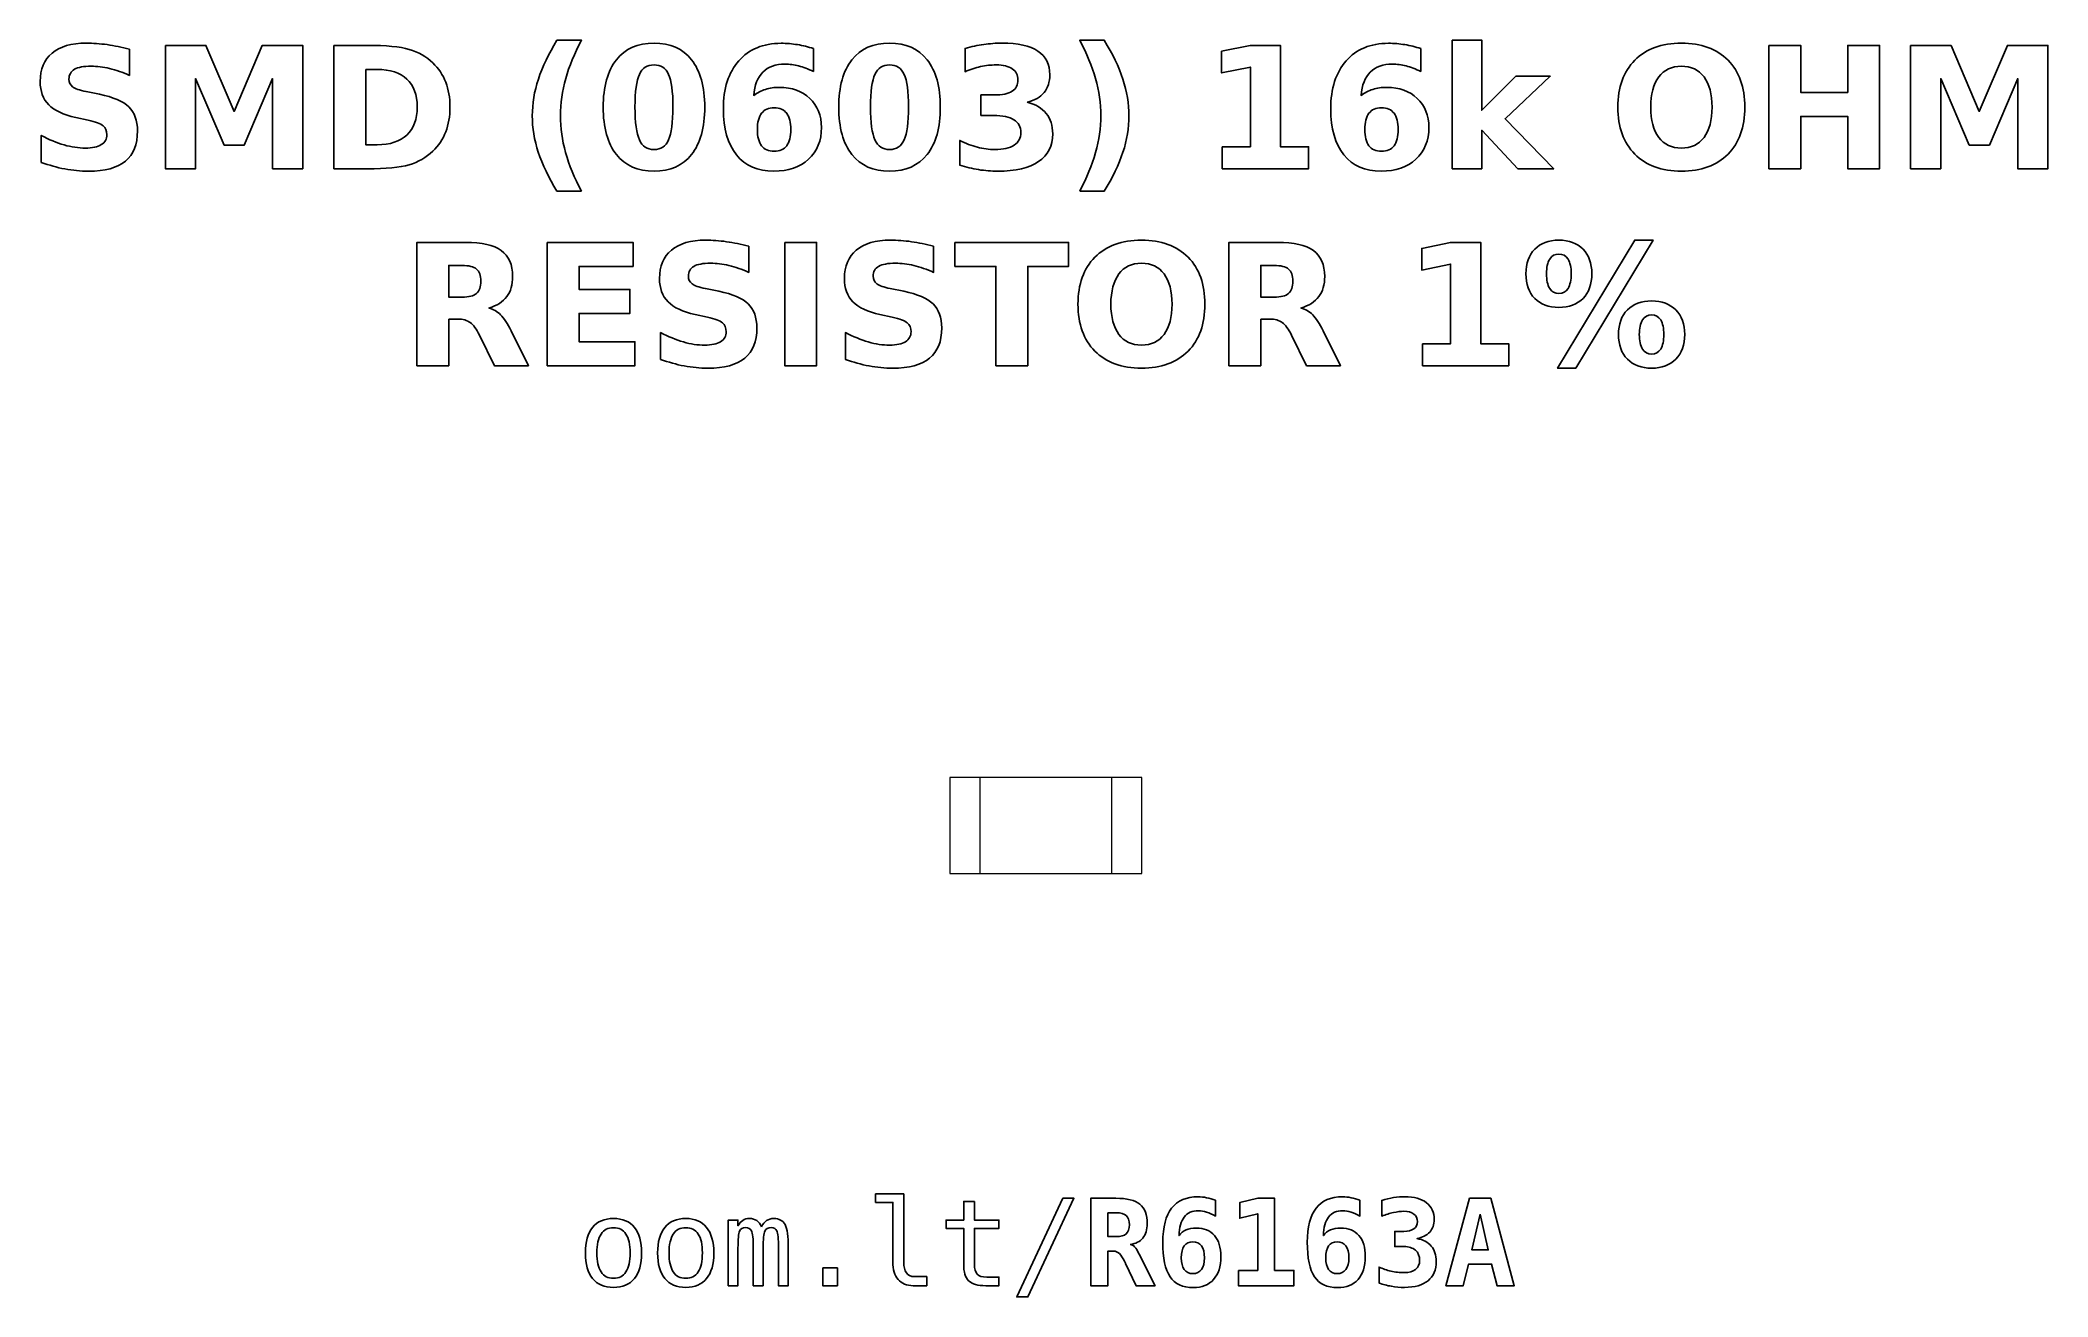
# Model space of a CAD drawing. Header units: centimetres. Extents: x -11.34 to -9.66, y -15.24 to -14.2.
import ezdxf

# ---------------------------------------------------------------- set-up
doc = ezdxf.new("R2010")
doc.units = ezdxf.units.CM
doc.header["$MEASUREMENT"] = 0
doc.layers.add('Layer 1', color=7, linetype='Continuous')

msp = doc.modelspace()

# ---------------------------------------------------------------- linework, layer by layer
at = {"layer": 'Layer 1', "color": 7, "lineweight": 9}
for points in [[(-10.58, -14.89), (-10.42, -14.89), (-10.42, -14.81), (-10.58, -14.81), (-10.58, -14.89)], [(-10.555, -14.89), (-10.445, -14.89), (-10.445, -14.81), (-10.555, -14.81), (-10.555, -14.89)]]:
    msp.add_lwpolyline(points, close=True, dxfattribs=at)
at = {"layer": 'Layer 1', "color": 250}
for points, knots in [([(-11.26396, -14.20284), (-11.26396, -14.20284), (-11.26396, -14.22459), (-11.26396, -14.22459), (-11.26396, -14.22459), (-11.26961, -14.22207), (-11.27513, -14.22017), (-11.28049, -14.21888), (-11.28049, -14.21888), (-11.28588, -14.21758), (-11.29096, -14.21695), (-11.29573, -14.21695), (-11.29573, -14.21695), (-11.30206, -14.21695), (-11.30676, -14.21782), (-11.3098, -14.21956), (-11.3098, -14.21956), (-11.31283, -14.22132), (-11.31434, -14.22403), (-11.31434, -14.2277), (-11.31434, -14.2277), (-11.31434, -14.23045), (-11.31333, -14.23261), (-11.31128, -14.23414), (-11.31128, -14.23414), (-11.30923, -14.23567), (-11.30552, -14.23701), (-11.30013, -14.23811), (-11.30013, -14.23811), (-11.30013, -14.23811), (-11.28884, -14.24037), (-11.28884, -14.24037), (-11.28884, -14.24037), (-11.27739, -14.24268), (-11.26928, -14.24616), (-11.26446, -14.25086), (-11.26446, -14.25086), (-11.25963, -14.25554), (-11.25721, -14.2622), (-11.25721, -14.27083), (-11.25721, -14.27083), (-11.25721, -14.28219), (-11.26057, -14.29063), (-11.2673, -14.29616), (-11.2673, -14.29616), (-11.27403, -14.30168), (-11.2843, -14.30446), (-11.29813, -14.30446), (-11.29813, -14.30446), (-11.30467, -14.30446), (-11.31121, -14.30385), (-11.31777, -14.3026), (-11.31777, -14.3026), (-11.32433, -14.30135), (-11.33092, -14.29952), (-11.33748, -14.2971), (-11.33748, -14.2971), (-11.33748, -14.2971), (-11.33748, -14.27471), (-11.33748, -14.27471), (-11.33748, -14.27471), (-11.33092, -14.27819), (-11.32457, -14.28082), (-11.31843, -14.28259), (-11.31843, -14.28259), (-11.31229, -14.28435), (-11.30639, -14.28524), (-11.3007, -14.28524), (-11.3007, -14.28524), (-11.29491, -14.28524), (-11.29047, -14.28428), (-11.28739, -14.28235), (-11.28739, -14.28235), (-11.2843, -14.28042), (-11.28278, -14.27767), (-11.28278, -14.27407), (-11.28278, -14.27407), (-11.28278, -14.27087), (-11.28381, -14.26838), (-11.2859, -14.26664), (-11.2859, -14.26664), (-11.288, -14.2649), (-11.29216, -14.26333), (-11.29842, -14.26196), (-11.29842, -14.26196), (-11.29842, -14.26196), (-11.30869, -14.25968), (-11.30869, -14.25968), (-11.30869, -14.25968), (-11.31897, -14.25747), (-11.3265, -14.25397), (-11.33125, -14.24914), (-11.33125, -14.24914), (-11.336, -14.24432), (-11.33837, -14.23781), (-11.33837, -14.22965), (-11.33837, -14.22965), (-11.33837, -14.21939), (-11.33506, -14.21151), (-11.32845, -14.20601), (-11.32845, -14.20601), (-11.32184, -14.20048), (-11.31234, -14.19773), (-11.29992, -14.19773), (-11.29992, -14.19773), (-11.29428, -14.19773), (-11.28847, -14.19816), (-11.28249, -14.199), (-11.28249, -14.199), (-11.27652, -14.19985), (-11.27034, -14.20112), (-11.26396, -14.20284)], [0, 0, 0, 0, 0.0357143, 0.0357143, 0.0357143, 0.0357143, 0.0714286, 0.0714286, 0.0714286, 0.0714286, 0.1071429, 0.1071429, 0.1071429, 0.1071429, 0.1428571, 0.1428571, 0.1428571, 0.1428571, 0.1785714, 0.1785714, 0.1785714, 0.1785714, 0.2142857, 0.2142857, 0.2142857, 0.2142857, 0.25, 0.25, 0.25, 0.25, 0.2857143, 0.2857143, 0.2857143, 0.2857143, 0.3214286, 0.3214286, 0.3214286, 0.3214286, 0.3571429, 0.3571429, 0.3571429, 0.3571429, 0.3928571, 0.3928571, 0.3928571, 0.3928571, 0.4285714, 0.4285714, 0.4285714, 0.4285714, 0.4642857, 0.4642857, 0.4642857, 0.4642857, 0.5, 0.5, 0.5, 0.5, 0.5357143, 0.5357143, 0.5357143, 0.5357143, 0.5714286, 0.5714286, 0.5714286, 0.5714286, 0.6071429, 0.6071429, 0.6071429, 0.6071429, 0.6428571, 0.6428571, 0.6428571, 0.6428571, 0.6785714, 0.6785714, 0.6785714, 0.6785714, 0.7142857, 0.7142857, 0.7142857, 0.7142857, 0.75, 0.75, 0.75, 0.75, 0.7857143, 0.7857143, 0.7857143, 0.7857143, 0.8214286, 0.8214286, 0.8214286, 0.8214286, 0.8571429, 0.8571429, 0.8571429, 0.8571429, 0.8928571, 0.8928571, 0.8928571, 0.8928571, 0.9285714, 0.9285714, 0.9285714, 0.9285714, 0.9642857, 0.9642857, 0.9642857, 0.9642857, 1, 1, 1, 1]), ([(-11.23393, -14.19959), (-11.23393, -14.19959), (-11.20018, -14.19959), (-11.20018, -14.19959), (-11.20018, -14.19959), (-11.20018, -14.19959), (-11.17673, -14.25465), (-11.17673, -14.25465), (-11.17673, -14.25465), (-11.17673, -14.25465), (-11.15317, -14.19959), (-11.15317, -14.19959), (-11.15317, -14.19959), (-11.15317, -14.19959), (-11.11949, -14.19959), (-11.11949, -14.19959), (-11.11949, -14.19959), (-11.11949, -14.19959), (-11.11949, -14.30246), (-11.11949, -14.30246), (-11.11949, -14.30246), (-11.11949, -14.30246), (-11.14456, -14.30246), (-11.14456, -14.30246), (-11.14456, -14.30246), (-11.14456, -14.30246), (-11.14456, -14.22722), (-11.14456, -14.22722), (-11.14456, -14.22722), (-11.14456, -14.22722), (-11.16827, -14.28268), (-11.16827, -14.28268), (-11.16827, -14.28268), (-11.16827, -14.28268), (-11.18508, -14.28268), (-11.18508, -14.28268), (-11.18508, -14.28268), (-11.18508, -14.28268), (-11.20879, -14.22722), (-11.20879, -14.22722), (-11.20879, -14.22722), (-11.20879, -14.22722), (-11.20879, -14.30246), (-11.20879, -14.30246), (-11.20879, -14.30246), (-11.20879, -14.30246), (-11.23393, -14.30246), (-11.23393, -14.30246), (-11.23393, -14.30246), (-11.23393, -14.30246), (-11.23393, -14.19959), (-11.23393, -14.19959)], [0, 0, 0, 0, 0.0769231, 0.0769231, 0.0769231, 0.0769231, 0.1538462, 0.1538462, 0.1538462, 0.1538462, 0.2307692, 0.2307692, 0.2307692, 0.2307692, 0.3076923, 0.3076923, 0.3076923, 0.3076923, 0.3846154, 0.3846154, 0.3846154, 0.3846154, 0.4615385, 0.4615385, 0.4615385, 0.4615385, 0.5384615, 0.5384615, 0.5384615, 0.5384615, 0.6153846, 0.6153846, 0.6153846, 0.6153846, 0.6923077, 0.6923077, 0.6923077, 0.6923077, 0.7692308, 0.7692308, 0.7692308, 0.7692308, 0.8461538, 0.8461538, 0.8461538, 0.8461538, 0.9230769, 0.9230769, 0.9230769, 0.9230769, 1, 1, 1, 1]), ([(-11.0935, -14.19959), (-11.0935, -14.19959), (-11.06551, -14.19959), (-11.06551, -14.19959), (-11.06551, -14.19959), (-11.0499, -14.19959), (-11.03828, -14.2007), (-11.03064, -14.20293), (-11.03064, -14.20293), (-11.02299, -14.20516), (-11.01643, -14.20893), (-11.01095, -14.21427), (-11.01095, -14.21427), (-11.00613, -14.2189), (-11.00256, -14.22426), (-11.0002, -14.23033), (-11.0002, -14.23033), (-10.99788, -14.23637), (-10.9967, -14.24324), (-10.9967, -14.25093), (-10.9967, -14.25093), (-10.9967, -14.25869), (-10.99788, -14.26561), (-11.0002, -14.2717), (-11.0002, -14.2717), (-11.00256, -14.27779), (-11.00613, -14.28315), (-11.01095, -14.28778), (-11.01095, -14.28778), (-11.01648, -14.29312), (-11.02309, -14.29689), (-11.0308, -14.29912), (-11.0308, -14.29912), (-11.03852, -14.30135), (-11.05009, -14.30246), (-11.06551, -14.30246), (-11.06551, -14.30246), (-11.06551, -14.30246), (-11.0935, -14.30246), (-11.0935, -14.30246), (-11.0935, -14.30246), (-11.0935, -14.30246), (-11.0935, -14.19959), (-11.0935, -14.19959)], [0, 0, 0, 0, 0.0909091, 0.0909091, 0.0909091, 0.0909091, 0.1818182, 0.1818182, 0.1818182, 0.1818182, 0.2727273, 0.2727273, 0.2727273, 0.2727273, 0.3636364, 0.3636364, 0.3636364, 0.3636364, 0.4545455, 0.4545455, 0.4545455, 0.4545455, 0.5454545, 0.5454545, 0.5454545, 0.5454545, 0.6363636, 0.6363636, 0.6363636, 0.6363636, 0.7272727, 0.7272727, 0.7272727, 0.7272727, 0.8181818, 0.8181818, 0.8181818, 0.8181818, 0.9090909, 0.9090909, 0.9090909, 0.9090909, 1, 1, 1, 1]), ([(-10.88701, -14.32106), (-10.88701, -14.32106), (-10.90747, -14.32106), (-10.90747, -14.32106), (-10.90747, -14.32106), (-10.9145, -14.30973), (-10.9197, -14.29893), (-10.92304, -14.2887), (-10.92304, -14.2887), (-10.9264, -14.27849), (-10.92807, -14.26836), (-10.92807, -14.25829), (-10.92807, -14.25829), (-10.92807, -14.24823), (-10.92638, -14.23804), (-10.92302, -14.22774), (-10.92302, -14.22774), (-10.91963, -14.21742), (-10.91446, -14.20665), (-10.90747, -14.19538), (-10.90747, -14.19538), (-10.90747, -14.19538), (-10.88701, -14.19538), (-10.88701, -14.19538), (-10.88701, -14.19538), (-10.89289, -14.20627), (-10.89729, -14.21692), (-10.90023, -14.22732), (-10.90023, -14.22732), (-10.90317, -14.23771), (-10.90465, -14.24799), (-10.90465, -14.25815), (-10.90465, -14.25815), (-10.90465, -14.26831), (-10.90319, -14.27859), (-10.90028, -14.28903), (-10.90028, -14.28903), (-10.89736, -14.29945), (-10.89294, -14.31013), (-10.88701, -14.32106)], [0, 0, 0, 0, 0.1, 0.1, 0.1, 0.1, 0.2, 0.2, 0.2, 0.2, 0.3, 0.3, 0.3, 0.3, 0.4, 0.4, 0.4, 0.4, 0.5, 0.5, 0.5, 0.5, 0.6, 0.6, 0.6, 0.6, 0.7, 0.7, 0.7, 0.7, 0.8, 0.8, 0.8, 0.8, 0.9, 0.9, 0.9, 0.9, 1, 1, 1, 1]), ([(-10.78428, -14.25112), (-10.78428, -14.26817), (-10.78795, -14.28132), (-10.79531, -14.29058), (-10.79531, -14.29058), (-10.80265, -14.29983), (-10.81309, -14.30446), (-10.82659, -14.30446), (-10.82659, -14.30446), (-10.84014, -14.30446), (-10.8506, -14.29983), (-10.85794, -14.29058), (-10.85794, -14.29058), (-10.8653, -14.28132), (-10.86897, -14.26817), (-10.86897, -14.25112), (-10.86897, -14.25112), (-10.86897, -14.23405), (-10.8653, -14.22087), (-10.85794, -14.21161), (-10.85794, -14.21161), (-10.8506, -14.20237), (-10.84014, -14.19773), (-10.82659, -14.19773), (-10.82659, -14.19773), (-10.81309, -14.19773), (-10.80265, -14.20237), (-10.79531, -14.21161), (-10.79531, -14.21161), (-10.78795, -14.22087), (-10.78428, -14.23405), (-10.78428, -14.25112)], [0, 0, 0, 0, 0.125, 0.125, 0.125, 0.125, 0.25, 0.25, 0.25, 0.25, 0.375, 0.375, 0.375, 0.375, 0.5, 0.5, 0.5, 0.5, 0.625, 0.625, 0.625, 0.625, 0.75, 0.75, 0.75, 0.75, 0.875, 0.875, 0.875, 0.875, 1, 1, 1, 1]), ([(-10.69369, -14.20227), (-10.69369, -14.20227), (-10.69369, -14.2213), (-10.69369, -14.2213), (-10.69369, -14.2213), (-10.69806, -14.21923), (-10.70215, -14.2177), (-10.70601, -14.21671), (-10.70601, -14.21671), (-10.70987, -14.21572), (-10.71365, -14.21523), (-10.71732, -14.21523), (-10.71732, -14.21523), (-10.72523, -14.21523), (-10.73136, -14.21742), (-10.73578, -14.22182), (-10.73578, -14.22182), (-10.74018, -14.22619), (-10.74277, -14.2327), (-10.7435, -14.24134), (-10.7435, -14.24134), (-10.74047, -14.2391), (-10.73717, -14.23741), (-10.73364, -14.23628), (-10.73364, -14.23628), (-10.73012, -14.23515), (-10.72626, -14.23459), (-10.72207, -14.23459), (-10.72207, -14.23459), (-10.71156, -14.23459), (-10.70307, -14.23767), (-10.69663, -14.24383), (-10.69663, -14.24383), (-10.69016, -14.24997), (-10.68694, -14.25803), (-10.68694, -14.26801), (-10.68694, -14.26801), (-10.68694, -14.27904), (-10.69054, -14.28786), (-10.69776, -14.29451), (-10.69776, -14.29451), (-10.70495, -14.30114), (-10.71464, -14.30446), (-10.72675, -14.30446), (-10.72675, -14.30446), (-10.74011, -14.30446), (-10.75046, -14.29994), (-10.7578, -14.29091), (-10.7578, -14.29091), (-10.76511, -14.2819), (-10.76878, -14.26909), (-10.76878, -14.25251), (-10.76878, -14.25251), (-10.76878, -14.23553), (-10.7645, -14.22217), (-10.75594, -14.21246), (-10.75594, -14.21246), (-10.74736, -14.20274), (-10.73562, -14.19787), (-10.72069, -14.19787), (-10.72069, -14.19787), (-10.71596, -14.19787), (-10.71137, -14.19825), (-10.7069, -14.19898), (-10.7069, -14.19898), (-10.70246, -14.19971), (-10.69806, -14.20081), (-10.69369, -14.20227)], [0, 0, 0, 0, 0.0588235, 0.0588235, 0.0588235, 0.0588235, 0.1176471, 0.1176471, 0.1176471, 0.1176471, 0.1764706, 0.1764706, 0.1764706, 0.1764706, 0.2352941, 0.2352941, 0.2352941, 0.2352941, 0.2941176, 0.2941176, 0.2941176, 0.2941176, 0.3529412, 0.3529412, 0.3529412, 0.3529412, 0.4117647, 0.4117647, 0.4117647, 0.4117647, 0.4705882, 0.4705882, 0.4705882, 0.4705882, 0.5294118, 0.5294118, 0.5294118, 0.5294118, 0.5882353, 0.5882353, 0.5882353, 0.5882353, 0.6470588, 0.6470588, 0.6470588, 0.6470588, 0.7058824, 0.7058824, 0.7058824, 0.7058824, 0.7647059, 0.7647059, 0.7647059, 0.7647059, 0.8235294, 0.8235294, 0.8235294, 0.8235294, 0.8823529, 0.8823529, 0.8823529, 0.8823529, 0.9411765, 0.9411765, 0.9411765, 0.9411765, 1, 1, 1, 1]), ([(-10.5879, -14.25112), (-10.5879, -14.26817), (-10.59157, -14.28132), (-10.59893, -14.29058), (-10.59893, -14.29058), (-10.60627, -14.29983), (-10.61671, -14.30446), (-10.63021, -14.30446), (-10.63021, -14.30446), (-10.64376, -14.30446), (-10.65422, -14.29983), (-10.66156, -14.29058), (-10.66156, -14.29058), (-10.66892, -14.28132), (-10.67259, -14.26817), (-10.67259, -14.25112), (-10.67259, -14.25112), (-10.67259, -14.23405), (-10.66892, -14.22087), (-10.66156, -14.21161), (-10.66156, -14.21161), (-10.65422, -14.20237), (-10.64376, -14.19773), (-10.63021, -14.19773), (-10.63021, -14.19773), (-10.61671, -14.19773), (-10.60627, -14.20237), (-10.59893, -14.21161), (-10.59893, -14.21161), (-10.59157, -14.22087), (-10.5879, -14.23405), (-10.5879, -14.25112)], [0, 0, 0, 0, 0.125, 0.125, 0.125, 0.125, 0.25, 0.25, 0.25, 0.25, 0.375, 0.375, 0.375, 0.375, 0.5, 0.5, 0.5, 0.5, 0.625, 0.625, 0.625, 0.625, 0.75, 0.75, 0.75, 0.75, 0.875, 0.875, 0.875, 0.875, 1, 1, 1, 1]), ([(-10.51542, -14.24698), (-10.5085, -14.24877), (-10.50321, -14.2519), (-10.49961, -14.25632), (-10.49961, -14.25632), (-10.49601, -14.26076), (-10.4942, -14.26638), (-10.4942, -14.27323), (-10.4942, -14.27323), (-10.4942, -14.28343), (-10.49811, -14.29119), (-10.50591, -14.29651), (-10.50591, -14.29651), (-10.51372, -14.3018), (-10.52511, -14.30446), (-10.54009, -14.30446), (-10.54009, -14.30446), (-10.54538, -14.30446), (-10.55067, -14.30404), (-10.55599, -14.30319), (-10.55599, -14.30319), (-10.56128, -14.30234), (-10.56652, -14.30105), (-10.57172, -14.29936), (-10.57172, -14.29936), (-10.57172, -14.29936), (-10.57172, -14.27889), (-10.57172, -14.27889), (-10.57172, -14.27889), (-10.56676, -14.28136), (-10.56184, -14.28325), (-10.55695, -14.28452), (-10.55695, -14.28452), (-10.55206, -14.28576), (-10.54724, -14.2864), (-10.54251, -14.2864), (-10.54251, -14.2864), (-10.53548, -14.2864), (-10.53009, -14.28517), (-10.52635, -14.28275), (-10.52635, -14.28275), (-10.52261, -14.28031), (-10.52073, -14.27683), (-10.52073, -14.27226), (-10.52073, -14.27226), (-10.52073, -14.26758), (-10.52266, -14.26403), (-10.52649, -14.26163), (-10.52649, -14.26163), (-10.53033, -14.25921), (-10.53599, -14.25801), (-10.54347, -14.25801), (-10.54347, -14.25801), (-10.54347, -14.25801), (-10.55408, -14.25801), (-10.55408, -14.25801), (-10.55408, -14.25801), (-10.55408, -14.25801), (-10.55408, -14.24091), (-10.55408, -14.24091), (-10.55408, -14.24091), (-10.55408, -14.24091), (-10.54293, -14.24091), (-10.54293, -14.24091), (-10.54293, -14.24091), (-10.53625, -14.24091), (-10.53131, -14.23988), (-10.52805, -14.23778), (-10.52805, -14.23778), (-10.52478, -14.23569), (-10.52315, -14.23252), (-10.52315, -14.22826), (-10.52315, -14.22826), (-10.52315, -14.22431), (-10.52473, -14.22125), (-10.5279, -14.21911), (-10.5279, -14.21911), (-10.53108, -14.21695), (-10.53555, -14.21587), (-10.54133, -14.21587), (-10.54133, -14.21587), (-10.54561, -14.21587), (-10.54992, -14.21634), (-10.55429, -14.2173), (-10.55429, -14.2173), (-10.55864, -14.21826), (-10.56297, -14.2197), (-10.5673, -14.22158), (-10.5673, -14.22158), (-10.5673, -14.22158), (-10.5673, -14.20215), (-10.5673, -14.20215), (-10.5673, -14.20215), (-10.56205, -14.20067), (-10.55688, -14.19957), (-10.55173, -14.19884), (-10.55173, -14.19884), (-10.54658, -14.19811), (-10.54155, -14.19773), (-10.53658, -14.19773), (-10.53658, -14.19773), (-10.52322, -14.19773), (-10.51321, -14.19992), (-10.50657, -14.20432), (-10.50657, -14.20432), (-10.49994, -14.20869), (-10.49663, -14.2153), (-10.49663, -14.22412), (-10.49663, -14.22412), (-10.49663, -14.23012), (-10.4982, -14.23506), (-10.50138, -14.23889), (-10.50138, -14.23889), (-10.50455, -14.24272), (-10.50923, -14.24543), (-10.51542, -14.24698)], [0, 0, 0, 0, 0.0344828, 0.0344828, 0.0344828, 0.0344828, 0.0689655, 0.0689655, 0.0689655, 0.0689655, 0.1034483, 0.1034483, 0.1034483, 0.1034483, 0.137931, 0.137931, 0.137931, 0.137931, 0.1724138, 0.1724138, 0.1724138, 0.1724138, 0.2068966, 0.2068966, 0.2068966, 0.2068966, 0.2413793, 0.2413793, 0.2413793, 0.2413793, 0.2758621, 0.2758621, 0.2758621, 0.2758621, 0.3103448, 0.3103448, 0.3103448, 0.3103448, 0.3448276, 0.3448276, 0.3448276, 0.3448276, 0.3793103, 0.3793103, 0.3793103, 0.3793103, 0.4137931, 0.4137931, 0.4137931, 0.4137931, 0.4482759, 0.4482759, 0.4482759, 0.4482759, 0.4827586, 0.4827586, 0.4827586, 0.4827586, 0.5172414, 0.5172414, 0.5172414, 0.5172414, 0.5517241, 0.5517241, 0.5517241, 0.5517241, 0.5862069, 0.5862069, 0.5862069, 0.5862069, 0.6206897, 0.6206897, 0.6206897, 0.6206897, 0.6551724, 0.6551724, 0.6551724, 0.6551724, 0.6896552, 0.6896552, 0.6896552, 0.6896552, 0.7241379, 0.7241379, 0.7241379, 0.7241379, 0.7586207, 0.7586207, 0.7586207, 0.7586207, 0.7931034, 0.7931034, 0.7931034, 0.7931034, 0.8275862, 0.8275862, 0.8275862, 0.8275862, 0.862069, 0.862069, 0.862069, 0.862069, 0.8965517, 0.8965517, 0.8965517, 0.8965517, 0.9310345, 0.9310345, 0.9310345, 0.9310345, 0.9655172, 0.9655172, 0.9655172, 0.9655172, 1, 1, 1, 1]), ([(-10.47167, -14.32106), (-10.46579, -14.31013), (-10.46137, -14.29945), (-10.45843, -14.28903), (-10.45843, -14.28903), (-10.45549, -14.27859), (-10.45403, -14.26831), (-10.45403, -14.25815), (-10.45403, -14.25815), (-10.45403, -14.24799), (-10.45549, -14.23771), (-10.45843, -14.22732), (-10.45843, -14.22732), (-10.46137, -14.21692), (-10.46579, -14.20627), (-10.47167, -14.19538), (-10.47167, -14.19538), (-10.47167, -14.19538), (-10.45121, -14.19538), (-10.45121, -14.19538), (-10.45121, -14.19538), (-10.44423, -14.20665), (-10.43905, -14.21742), (-10.43566, -14.22774), (-10.43566, -14.22774), (-10.4323, -14.23804), (-10.43061, -14.24823), (-10.43061, -14.25829), (-10.43061, -14.25829), (-10.43061, -14.26836), (-10.43228, -14.27849), (-10.43564, -14.2887), (-10.43564, -14.2887), (-10.43898, -14.29893), (-10.44418, -14.30973), (-10.45121, -14.32106), (-10.45121, -14.32106), (-10.45121, -14.32106), (-10.47167, -14.32106), (-10.47167, -14.32106)], [0, 0, 0, 0, 0.1, 0.1, 0.1, 0.1, 0.2, 0.2, 0.2, 0.2, 0.3, 0.3, 0.3, 0.3, 0.4, 0.4, 0.4, 0.4, 0.5, 0.5, 0.5, 0.5, 0.6, 0.6, 0.6, 0.6, 0.7, 0.7, 0.7, 0.7, 0.8, 0.8, 0.8, 0.8, 0.9, 0.9, 0.9, 0.9, 1, 1, 1, 1]), ([(-10.35281, -14.28414), (-10.35281, -14.28414), (-10.32938, -14.28414), (-10.32938, -14.28414), (-10.32938, -14.28414), (-10.32938, -14.28414), (-10.32938, -14.21765), (-10.32938, -14.21765), (-10.32938, -14.21765), (-10.32938, -14.21765), (-10.35342, -14.22262), (-10.35342, -14.22262), (-10.35342, -14.22262), (-10.35342, -14.22262), (-10.35342, -14.20455), (-10.35342, -14.20455), (-10.35342, -14.20455), (-10.35342, -14.20455), (-10.32952, -14.19959), (-10.32952, -14.19959), (-10.32952, -14.19959), (-10.32952, -14.19959), (-10.30431, -14.19959), (-10.30431, -14.19959), (-10.30431, -14.19959), (-10.30431, -14.19959), (-10.30431, -14.28414), (-10.30431, -14.28414), (-10.30431, -14.28414), (-10.30431, -14.28414), (-10.28089, -14.28414), (-10.28089, -14.28414), (-10.28089, -14.28414), (-10.28089, -14.28414), (-10.28089, -14.30246), (-10.28089, -14.30246), (-10.28089, -14.30246), (-10.28089, -14.30246), (-10.35281, -14.30246), (-10.35281, -14.30246), (-10.35281, -14.30246), (-10.35281, -14.30246), (-10.35281, -14.28414), (-10.35281, -14.28414)], [0, 0, 0, 0, 0.0909091, 0.0909091, 0.0909091, 0.0909091, 0.1818182, 0.1818182, 0.1818182, 0.1818182, 0.2727273, 0.2727273, 0.2727273, 0.2727273, 0.3636364, 0.3636364, 0.3636364, 0.3636364, 0.4545455, 0.4545455, 0.4545455, 0.4545455, 0.5454545, 0.5454545, 0.5454545, 0.5454545, 0.6363636, 0.6363636, 0.6363636, 0.6363636, 0.7272727, 0.7272727, 0.7272727, 0.7272727, 0.8181818, 0.8181818, 0.8181818, 0.8181818, 0.9090909, 0.9090909, 0.9090909, 0.9090909, 1, 1, 1, 1]), ([(-10.18731, -14.20227), (-10.18731, -14.20227), (-10.18731, -14.2213), (-10.18731, -14.2213), (-10.18731, -14.2213), (-10.19168, -14.21923), (-10.19577, -14.2177), (-10.19963, -14.21671), (-10.19963, -14.21671), (-10.20349, -14.21572), (-10.20727, -14.21523), (-10.21094, -14.21523), (-10.21094, -14.21523), (-10.21885, -14.21523), (-10.22498, -14.21742), (-10.2294, -14.22182), (-10.2294, -14.22182), (-10.2338, -14.22619), (-10.23639, -14.2327), (-10.23712, -14.24134), (-10.23712, -14.24134), (-10.23409, -14.2391), (-10.23079, -14.23741), (-10.22726, -14.23628), (-10.22726, -14.23628), (-10.22374, -14.23515), (-10.21988, -14.23459), (-10.21569, -14.23459), (-10.21569, -14.23459), (-10.20518, -14.23459), (-10.19669, -14.23767), (-10.19025, -14.24383), (-10.19025, -14.24383), (-10.18378, -14.24997), (-10.18056, -14.25803), (-10.18056, -14.26801), (-10.18056, -14.26801), (-10.18056, -14.27904), (-10.18416, -14.28786), (-10.19138, -14.29451), (-10.19138, -14.29451), (-10.19857, -14.30114), (-10.20826, -14.30446), (-10.22037, -14.30446), (-10.22037, -14.30446), (-10.23373, -14.30446), (-10.24408, -14.29994), (-10.25142, -14.29091), (-10.25142, -14.29091), (-10.25873, -14.2819), (-10.2624, -14.26909), (-10.2624, -14.25251), (-10.2624, -14.25251), (-10.2624, -14.23553), (-10.25812, -14.22217), (-10.24956, -14.21246), (-10.24956, -14.21246), (-10.24098, -14.20274), (-10.22924, -14.19787), (-10.21431, -14.19787), (-10.21431, -14.19787), (-10.20958, -14.19787), (-10.20499, -14.19825), (-10.20052, -14.19898), (-10.20052, -14.19898), (-10.19608, -14.19971), (-10.19168, -14.20081), (-10.18731, -14.20227)], [0, 0, 0, 0, 0.0588235, 0.0588235, 0.0588235, 0.0588235, 0.1176471, 0.1176471, 0.1176471, 0.1176471, 0.1764706, 0.1764706, 0.1764706, 0.1764706, 0.2352941, 0.2352941, 0.2352941, 0.2352941, 0.2941176, 0.2941176, 0.2941176, 0.2941176, 0.3529412, 0.3529412, 0.3529412, 0.3529412, 0.4117647, 0.4117647, 0.4117647, 0.4117647, 0.4705882, 0.4705882, 0.4705882, 0.4705882, 0.5294118, 0.5294118, 0.5294118, 0.5294118, 0.5882353, 0.5882353, 0.5882353, 0.5882353, 0.6470588, 0.6470588, 0.6470588, 0.6470588, 0.7058824, 0.7058824, 0.7058824, 0.7058824, 0.7647059, 0.7647059, 0.7647059, 0.7647059, 0.8235294, 0.8235294, 0.8235294, 0.8235294, 0.8823529, 0.8823529, 0.8823529, 0.8823529, 0.9411765, 0.9411765, 0.9411765, 0.9411765, 1, 1, 1, 1]), ([(-10.16111, -14.19524), (-10.16111, -14.19524), (-10.13644, -14.19524), (-10.13644, -14.19524), (-10.13644, -14.19524), (-10.13644, -14.19524), (-10.13644, -14.25361), (-10.13644, -14.25361), (-10.13644, -14.25361), (-10.13644, -14.25361), (-10.10805, -14.2253), (-10.10805, -14.2253), (-10.10805, -14.2253), (-10.10805, -14.2253), (-10.07938, -14.2253), (-10.07938, -14.2253), (-10.07938, -14.2253), (-10.07938, -14.2253), (-10.11708, -14.26071), (-10.11708, -14.26071), (-10.11708, -14.26071), (-10.11708, -14.26071), (-10.07642, -14.30246), (-10.07642, -14.30246), (-10.07642, -14.30246), (-10.07642, -14.30246), (-10.10633, -14.30246), (-10.10633, -14.30246), (-10.10633, -14.30246), (-10.10633, -14.30246), (-10.13644, -14.27029), (-10.13644, -14.27029), (-10.13644, -14.27029), (-10.13644, -14.27029), (-10.13644, -14.30246), (-10.13644, -14.30246), (-10.13644, -14.30246), (-10.13644, -14.30246), (-10.16111, -14.30246), (-10.16111, -14.30246), (-10.16111, -14.30246), (-10.16111, -14.30246), (-10.16111, -14.19524), (-10.16111, -14.19524)], [0, 0, 0, 0, 0.0909091, 0.0909091, 0.0909091, 0.0909091, 0.1818182, 0.1818182, 0.1818182, 0.1818182, 0.2727273, 0.2727273, 0.2727273, 0.2727273, 0.3636364, 0.3636364, 0.3636364, 0.3636364, 0.4545455, 0.4545455, 0.4545455, 0.4545455, 0.5454545, 0.5454545, 0.5454545, 0.5454545, 0.6363636, 0.6363636, 0.6363636, 0.6363636, 0.7272727, 0.7272727, 0.7272727, 0.7272727, 0.8181818, 0.8181818, 0.8181818, 0.8181818, 0.9090909, 0.9090909, 0.9090909, 0.9090909, 1, 1, 1, 1]), ([(-9.97004, -14.19773), (-9.95351, -14.19773), (-9.94055, -14.20246), (-9.93119, -14.21194), (-9.93119, -14.21194), (-9.92181, -14.22139), (-9.91713, -14.23444), (-9.91713, -14.25112), (-9.91713, -14.25112), (-9.91713, -14.26775), (-9.92181, -14.2808), (-9.93119, -14.29025), (-9.93119, -14.29025), (-9.94055, -14.29973), (-9.95351, -14.30446), (-9.97004, -14.30446), (-9.97004, -14.30446), (-9.98653, -14.30446), (-9.99946, -14.29973), (-10.00887, -14.29025), (-10.00887, -14.29025), (-10.01825, -14.2808), (-10.02296, -14.26775), (-10.02296, -14.25112), (-10.02296, -14.25112), (-10.02296, -14.23444), (-10.01825, -14.22139), (-10.00887, -14.21194), (-10.00887, -14.21194), (-9.99946, -14.20246), (-9.98653, -14.19773), (-9.97004, -14.19773)], [0, 0, 0, 0, 0.125, 0.125, 0.125, 0.125, 0.25, 0.25, 0.25, 0.25, 0.375, 0.375, 0.375, 0.375, 0.5, 0.5, 0.5, 0.5, 0.625, 0.625, 0.625, 0.625, 0.75, 0.75, 0.75, 0.75, 0.875, 0.875, 0.875, 0.875, 1, 1, 1, 1]), ([(-9.89706, -14.19959), (-9.89706, -14.19959), (-9.87053, -14.19959), (-9.87053, -14.19959), (-9.87053, -14.19959), (-9.87053, -14.19959), (-9.87053, -14.2388), (-9.87053, -14.2388), (-9.87053, -14.2388), (-9.87053, -14.2388), (-9.8314, -14.2388), (-9.8314, -14.2388), (-9.8314, -14.2388), (-9.8314, -14.2388), (-9.8314, -14.19959), (-9.8314, -14.19959), (-9.8314, -14.19959), (-9.8314, -14.19959), (-9.80487, -14.19959), (-9.80487, -14.19959), (-9.80487, -14.19959), (-9.80487, -14.19959), (-9.80487, -14.30246), (-9.80487, -14.30246), (-9.80487, -14.30246), (-9.80487, -14.30246), (-9.8314, -14.30246), (-9.8314, -14.30246), (-9.8314, -14.30246), (-9.8314, -14.30246), (-9.8314, -14.25886), (-9.8314, -14.25886), (-9.8314, -14.25886), (-9.8314, -14.25886), (-9.87053, -14.25886), (-9.87053, -14.25886), (-9.87053, -14.25886), (-9.87053, -14.25886), (-9.87053, -14.30246), (-9.87053, -14.30246), (-9.87053, -14.30246), (-9.87053, -14.30246), (-9.89706, -14.30246), (-9.89706, -14.30246), (-9.89706, -14.30246), (-9.89706, -14.30246), (-9.89706, -14.19959), (-9.89706, -14.19959)], [0, 0, 0, 0, 0.0833333, 0.0833333, 0.0833333, 0.0833333, 0.1666667, 0.1666667, 0.1666667, 0.1666667, 0.25, 0.25, 0.25, 0.25, 0.3333333, 0.3333333, 0.3333333, 0.3333333, 0.4166667, 0.4166667, 0.4166667, 0.4166667, 0.5, 0.5, 0.5, 0.5, 0.5833333, 0.5833333, 0.5833333, 0.5833333, 0.6666667, 0.6666667, 0.6666667, 0.6666667, 0.75, 0.75, 0.75, 0.75, 0.8333333, 0.8333333, 0.8333333, 0.8333333, 0.9166667, 0.9166667, 0.9166667, 0.9166667, 1, 1, 1, 1]), ([(-9.77897, -14.19959), (-9.77897, -14.19959), (-9.74522, -14.19959), (-9.74522, -14.19959), (-9.74522, -14.19959), (-9.74522, -14.19959), (-9.72177, -14.25465), (-9.72177, -14.25465), (-9.72177, -14.25465), (-9.72177, -14.25465), (-9.69821, -14.19959), (-9.69821, -14.19959), (-9.69821, -14.19959), (-9.69821, -14.19959), (-9.66453, -14.19959), (-9.66453, -14.19959), (-9.66453, -14.19959), (-9.66453, -14.19959), (-9.66453, -14.30246), (-9.66453, -14.30246), (-9.66453, -14.30246), (-9.66453, -14.30246), (-9.6896, -14.30246), (-9.6896, -14.30246), (-9.6896, -14.30246), (-9.6896, -14.30246), (-9.6896, -14.22722), (-9.6896, -14.22722), (-9.6896, -14.22722), (-9.6896, -14.22722), (-9.71331, -14.28268), (-9.71331, -14.28268), (-9.71331, -14.28268), (-9.71331, -14.28268), (-9.73012, -14.28268), (-9.73012, -14.28268), (-9.73012, -14.28268), (-9.73012, -14.28268), (-9.75383, -14.22722), (-9.75383, -14.22722), (-9.75383, -14.22722), (-9.75383, -14.22722), (-9.75383, -14.30246), (-9.75383, -14.30246), (-9.75383, -14.30246), (-9.75383, -14.30246), (-9.77897, -14.30246), (-9.77897, -14.30246), (-9.77897, -14.30246), (-9.77897, -14.30246), (-9.77897, -14.19959), (-9.77897, -14.19959)], [0, 0, 0, 0, 0.0769231, 0.0769231, 0.0769231, 0.0769231, 0.1538462, 0.1538462, 0.1538462, 0.1538462, 0.2307692, 0.2307692, 0.2307692, 0.2307692, 0.3076923, 0.3076923, 0.3076923, 0.3076923, 0.3846154, 0.3846154, 0.3846154, 0.3846154, 0.4615385, 0.4615385, 0.4615385, 0.4615385, 0.5384615, 0.5384615, 0.5384615, 0.5384615, 0.6153846, 0.6153846, 0.6153846, 0.6153846, 0.6923077, 0.6923077, 0.6923077, 0.6923077, 0.7692308, 0.7692308, 0.7692308, 0.7692308, 0.8461538, 0.8461538, 0.8461538, 0.8461538, 0.9230769, 0.9230769, 0.9230769, 0.9230769, 1, 1, 1, 1]), ([(-11.06697, -14.21965), (-11.06697, -14.21965), (-11.06697, -14.2824), (-11.06697, -14.2824), (-11.06697, -14.2824), (-11.06697, -14.2824), (-11.05747, -14.2824), (-11.05747, -14.2824), (-11.05747, -14.2824), (-11.04663, -14.2824), (-11.03835, -14.27972), (-11.03264, -14.27433), (-11.03264, -14.27433), (-11.02692, -14.26897), (-11.02405, -14.26116), (-11.02405, -14.25093), (-11.02405, -14.25093), (-11.02405, -14.24072), (-11.0269, -14.23296), (-11.03259, -14.22765), (-11.03259, -14.22765), (-11.03828, -14.22231), (-11.04658, -14.21965), (-11.05747, -14.21965), (-11.05747, -14.21965), (-11.05747, -14.21965), (-11.06697, -14.21965), (-11.06697, -14.21965)], [0, 0, 0, 0, 0.1428571, 0.1428571, 0.1428571, 0.1428571, 0.2857143, 0.2857143, 0.2857143, 0.2857143, 0.4285714, 0.4285714, 0.4285714, 0.4285714, 0.5714286, 0.5714286, 0.5714286, 0.5714286, 0.7142857, 0.7142857, 0.7142857, 0.7142857, 0.8571429, 0.8571429, 0.8571429, 0.8571429, 1, 1, 1, 1]), ([(-10.81081, -14.25093), (-10.81081, -14.23807), (-10.81201, -14.22901), (-10.81443, -14.22374), (-10.81443, -14.22374), (-10.81683, -14.2185), (-10.8209, -14.21587), (-10.82659, -14.21587), (-10.82659, -14.21587), (-10.83228, -14.21587), (-10.83635, -14.2185), (-10.8388, -14.22374), (-10.8388, -14.22374), (-10.84122, -14.22901), (-10.84244, -14.23807), (-10.84244, -14.25093), (-10.84244, -14.25093), (-10.84244, -14.26391), (-10.84122, -14.27309), (-10.8388, -14.2784), (-10.8388, -14.2784), (-10.83635, -14.28374), (-10.83228, -14.2864), (-10.82659, -14.2864), (-10.82659, -14.2864), (-10.82095, -14.2864), (-10.8169, -14.28374), (-10.81445, -14.2784), (-10.81445, -14.2784), (-10.81203, -14.27309), (-10.81081, -14.26391), (-10.81081, -14.25093)], [0, 0, 0, 0, 0.125, 0.125, 0.125, 0.125, 0.25, 0.25, 0.25, 0.25, 0.375, 0.375, 0.375, 0.375, 0.5, 0.5, 0.5, 0.5, 0.625, 0.625, 0.625, 0.625, 0.75, 0.75, 0.75, 0.75, 0.875, 0.875, 0.875, 0.875, 1, 1, 1, 1]), ([(-10.61443, -14.25093), (-10.61443, -14.23807), (-10.61563, -14.22901), (-10.61805, -14.22374), (-10.61805, -14.22374), (-10.62045, -14.2185), (-10.62452, -14.21587), (-10.63021, -14.21587), (-10.63021, -14.21587), (-10.6359, -14.21587), (-10.63997, -14.2185), (-10.64242, -14.22374), (-10.64242, -14.22374), (-10.64484, -14.22901), (-10.64606, -14.23807), (-10.64606, -14.25093), (-10.64606, -14.25093), (-10.64606, -14.26391), (-10.64484, -14.27309), (-10.64242, -14.2784), (-10.64242, -14.2784), (-10.63997, -14.28374), (-10.6359, -14.2864), (-10.63021, -14.2864), (-10.63021, -14.2864), (-10.62457, -14.2864), (-10.62052, -14.28374), (-10.61807, -14.2784), (-10.61807, -14.2784), (-10.61565, -14.27309), (-10.61443, -14.26391), (-10.61443, -14.25093)], [0, 0, 0, 0, 0.125, 0.125, 0.125, 0.125, 0.25, 0.25, 0.25, 0.25, 0.375, 0.375, 0.375, 0.375, 0.5, 0.5, 0.5, 0.5, 0.625, 0.625, 0.625, 0.625, 0.75, 0.75, 0.75, 0.75, 0.875, 0.875, 0.875, 0.875, 1, 1, 1, 1]), ([(-9.97004, -14.21695), (-9.97813, -14.21695), (-9.98439, -14.21993), (-9.98886, -14.22591), (-9.98886, -14.22591), (-9.9933, -14.23188), (-9.99554, -14.24028), (-9.99554, -14.25112), (-9.99554, -14.25112), (-9.99554, -14.26194), (-9.9933, -14.27031), (-9.98886, -14.27628), (-9.98886, -14.27628), (-9.98439, -14.28226), (-9.97813, -14.28524), (-9.97004, -14.28524), (-9.97004, -14.28524), (-9.9619, -14.28524), (-9.95563, -14.28226), (-9.95116, -14.27628), (-9.95116, -14.27628), (-9.94671, -14.27031), (-9.94448, -14.26194), (-9.94448, -14.25112), (-9.94448, -14.25112), (-9.94448, -14.24028), (-9.94671, -14.23188), (-9.95116, -14.22591), (-9.95116, -14.22591), (-9.95563, -14.21993), (-9.9619, -14.21695), (-9.97004, -14.21695)], [0, 0, 0, 0, 0.125, 0.125, 0.125, 0.125, 0.25, 0.25, 0.25, 0.25, 0.375, 0.375, 0.375, 0.375, 0.5, 0.5, 0.5, 0.5, 0.625, 0.625, 0.625, 0.625, 0.75, 0.75, 0.75, 0.75, 0.875, 0.875, 0.875, 0.875, 1, 1, 1, 1]), ([(-10.72647, -14.25168), (-10.73113, -14.25168), (-10.73461, -14.25319), (-10.73691, -14.2562), (-10.73691, -14.2562), (-10.73924, -14.25921), (-10.74039, -14.26373), (-10.74039, -14.26972), (-10.74039, -14.26972), (-10.74039, -14.27574), (-10.73924, -14.28026), (-10.73691, -14.28327), (-10.73691, -14.28327), (-10.73461, -14.28628), (-10.73113, -14.28778), (-10.72647, -14.28778), (-10.72647, -14.28778), (-10.72179, -14.28778), (-10.71829, -14.28628), (-10.71598, -14.28327), (-10.71598, -14.28327), (-10.71365, -14.28026), (-10.7125, -14.27574), (-10.7125, -14.26972), (-10.7125, -14.26972), (-10.7125, -14.26373), (-10.71365, -14.25921), (-10.71598, -14.2562), (-10.71598, -14.2562), (-10.71829, -14.25319), (-10.72179, -14.25168), (-10.72647, -14.25168)], [0, 0, 0, 0, 0.125, 0.125, 0.125, 0.125, 0.25, 0.25, 0.25, 0.25, 0.375, 0.375, 0.375, 0.375, 0.5, 0.5, 0.5, 0.5, 0.625, 0.625, 0.625, 0.625, 0.75, 0.75, 0.75, 0.75, 0.875, 0.875, 0.875, 0.875, 1, 1, 1, 1]), ([(-10.22009, -14.25168), (-10.22475, -14.25168), (-10.22823, -14.25319), (-10.23053, -14.2562), (-10.23053, -14.2562), (-10.23286, -14.25921), (-10.23401, -14.26373), (-10.23401, -14.26972), (-10.23401, -14.26972), (-10.23401, -14.27574), (-10.23286, -14.28026), (-10.23053, -14.28327), (-10.23053, -14.28327), (-10.22823, -14.28628), (-10.22475, -14.28778), (-10.22009, -14.28778), (-10.22009, -14.28778), (-10.21541, -14.28778), (-10.21191, -14.28628), (-10.2096, -14.28327), (-10.2096, -14.28327), (-10.20727, -14.28026), (-10.20612, -14.27574), (-10.20612, -14.26972), (-10.20612, -14.26972), (-10.20612, -14.26373), (-10.20727, -14.25921), (-10.2096, -14.2562), (-10.2096, -14.2562), (-10.21191, -14.25319), (-10.21541, -14.25168), (-10.22009, -14.25168)], [0, 0, 0, 0, 0.125, 0.125, 0.125, 0.125, 0.25, 0.25, 0.25, 0.25, 0.375, 0.375, 0.375, 0.375, 0.5, 0.5, 0.5, 0.5, 0.625, 0.625, 0.625, 0.625, 0.75, 0.75, 0.75, 0.75, 0.875, 0.875, 0.875, 0.875, 1, 1, 1, 1]), ([(-10.9977, -14.42779), (-10.9977, -14.42779), (-10.9977, -14.46671), (-10.9977, -14.46671), (-10.9977, -14.46671), (-10.9977, -14.46671), (-11.02423, -14.46671), (-11.02423, -14.46671), (-11.02423, -14.46671), (-11.02423, -14.46671), (-11.02423, -14.36384), (-11.02423, -14.36384), (-11.02423, -14.36384), (-11.02423, -14.36384), (-10.98371, -14.36384), (-10.98371, -14.36384), (-10.98371, -14.36384), (-10.97016, -14.36384), (-10.96021, -14.36612), (-10.95391, -14.37066), (-10.95391, -14.37066), (-10.94759, -14.3752), (-10.94443, -14.3824), (-10.94443, -14.39223), (-10.94443, -14.39223), (-10.94443, -14.39902), (-10.94608, -14.40462), (-10.94935, -14.40897), (-10.94935, -14.40897), (-10.95264, -14.41335), (-10.9576, -14.41657), (-10.96421, -14.41862), (-10.96421, -14.41862), (-10.96059, -14.41946), (-10.95732, -14.42132), (-10.95445, -14.42424), (-10.95445, -14.42424), (-10.95158, -14.42715), (-10.94869, -14.43157), (-10.94575, -14.4375), (-10.94575, -14.4375), (-10.94575, -14.4375), (-10.93133, -14.46671), (-10.93133, -14.46671), (-10.93133, -14.46671), (-10.93133, -14.46671), (-10.9596, -14.46671), (-10.9596, -14.46671), (-10.9596, -14.46671), (-10.9596, -14.46671), (-10.97214, -14.44115), (-10.97214, -14.44115), (-10.97214, -14.44115), (-10.97465, -14.43602), (-10.97722, -14.43249), (-10.97983, -14.43061), (-10.97983, -14.43061), (-10.98242, -14.42873), (-10.98587, -14.42779), (-10.9902, -14.42779), (-10.9902, -14.42779), (-10.9902, -14.42779), (-10.9977, -14.42779), (-10.9977, -14.42779)], [0, 0, 0, 0, 0.0625, 0.0625, 0.0625, 0.0625, 0.125, 0.125, 0.125, 0.125, 0.1875, 0.1875, 0.1875, 0.1875, 0.25, 0.25, 0.25, 0.25, 0.3125, 0.3125, 0.3125, 0.3125, 0.375, 0.375, 0.375, 0.375, 0.4375, 0.4375, 0.4375, 0.4375, 0.5, 0.5, 0.5, 0.5, 0.5625, 0.5625, 0.5625, 0.5625, 0.625, 0.625, 0.625, 0.625, 0.6875, 0.6875, 0.6875, 0.6875, 0.75, 0.75, 0.75, 0.75, 0.8125, 0.8125, 0.8125, 0.8125, 0.875, 0.875, 0.875, 0.875, 0.9375, 0.9375, 0.9375, 0.9375, 1, 1, 1, 1]), ([(-10.91558, -14.36384), (-10.91558, -14.36384), (-10.84399, -14.36384), (-10.84399, -14.36384), (-10.84399, -14.36384), (-10.84399, -14.36384), (-10.84399, -14.3839), (-10.84399, -14.3839), (-10.84399, -14.3839), (-10.84399, -14.3839), (-10.88905, -14.3839), (-10.88905, -14.3839), (-10.88905, -14.3839), (-10.88905, -14.3839), (-10.88905, -14.40305), (-10.88905, -14.40305), (-10.88905, -14.40305), (-10.88905, -14.40305), (-10.8467, -14.40305), (-10.8467, -14.40305), (-10.8467, -14.40305), (-10.8467, -14.40305), (-10.8467, -14.42311), (-10.8467, -14.42311), (-10.8467, -14.42311), (-10.8467, -14.42311), (-10.88905, -14.42311), (-10.88905, -14.42311), (-10.88905, -14.42311), (-10.88905, -14.42311), (-10.88905, -14.44665), (-10.88905, -14.44665), (-10.88905, -14.44665), (-10.88905, -14.44665), (-10.84249, -14.44665), (-10.84249, -14.44665), (-10.84249, -14.44665), (-10.84249, -14.44665), (-10.84249, -14.46671), (-10.84249, -14.46671), (-10.84249, -14.46671), (-10.84249, -14.46671), (-10.91558, -14.46671), (-10.91558, -14.46671), (-10.91558, -14.46671), (-10.91558, -14.46671), (-10.91558, -14.36384), (-10.91558, -14.36384)], [0, 0, 0, 0, 0.0833333, 0.0833333, 0.0833333, 0.0833333, 0.1666667, 0.1666667, 0.1666667, 0.1666667, 0.25, 0.25, 0.25, 0.25, 0.3333333, 0.3333333, 0.3333333, 0.3333333, 0.4166667, 0.4166667, 0.4166667, 0.4166667, 0.5, 0.5, 0.5, 0.5, 0.5833333, 0.5833333, 0.5833333, 0.5833333, 0.6666667, 0.6666667, 0.6666667, 0.6666667, 0.75, 0.75, 0.75, 0.75, 0.8333333, 0.8333333, 0.8333333, 0.8333333, 0.9166667, 0.9166667, 0.9166667, 0.9166667, 1, 1, 1, 1]), ([(-10.74759, -14.36709), (-10.74759, -14.36709), (-10.74759, -14.38884), (-10.74759, -14.38884), (-10.74759, -14.38884), (-10.75324, -14.38632), (-10.75876, -14.38442), (-10.76412, -14.38313), (-10.76412, -14.38313), (-10.76951, -14.38183), (-10.77459, -14.3812), (-10.77936, -14.3812), (-10.77936, -14.3812), (-10.78569, -14.3812), (-10.79039, -14.38207), (-10.79343, -14.38381), (-10.79343, -14.38381), (-10.79646, -14.38557), (-10.79797, -14.38828), (-10.79797, -14.39195), (-10.79797, -14.39195), (-10.79797, -14.3947), (-10.79696, -14.39686), (-10.79491, -14.39839), (-10.79491, -14.39839), (-10.79286, -14.39992), (-10.78915, -14.40126), (-10.78376, -14.40236), (-10.78376, -14.40236), (-10.78376, -14.40236), (-10.77247, -14.40462), (-10.77247, -14.40462), (-10.77247, -14.40462), (-10.76102, -14.40693), (-10.75291, -14.41041), (-10.74809, -14.41511), (-10.74809, -14.41511), (-10.74326, -14.41979), (-10.74084, -14.42645), (-10.74084, -14.43508), (-10.74084, -14.43508), (-10.74084, -14.44644), (-10.7442, -14.45488), (-10.75093, -14.46041), (-10.75093, -14.46041), (-10.75766, -14.46593), (-10.76793, -14.46871), (-10.78176, -14.46871), (-10.78176, -14.46871), (-10.7883, -14.46871), (-10.79484, -14.4681), (-10.8014, -14.46685), (-10.8014, -14.46685), (-10.80796, -14.4656), (-10.81455, -14.46377), (-10.82111, -14.46135), (-10.82111, -14.46135), (-10.82111, -14.46135), (-10.82111, -14.43896), (-10.82111, -14.43896), (-10.82111, -14.43896), (-10.81455, -14.44244), (-10.8082, -14.44507), (-10.80206, -14.44684), (-10.80206, -14.44684), (-10.79592, -14.4486), (-10.79002, -14.44949), (-10.78433, -14.44949), (-10.78433, -14.44949), (-10.77854, -14.44949), (-10.7741, -14.44853), (-10.77102, -14.4466), (-10.77102, -14.4466), (-10.76793, -14.44467), (-10.76641, -14.44192), (-10.76641, -14.43832), (-10.76641, -14.43832), (-10.76641, -14.43512), (-10.76744, -14.43263), (-10.76953, -14.43089), (-10.76953, -14.43089), (-10.77163, -14.42915), (-10.77579, -14.42758), (-10.78205, -14.42621), (-10.78205, -14.42621), (-10.78205, -14.42621), (-10.79232, -14.42393), (-10.79232, -14.42393), (-10.79232, -14.42393), (-10.8026, -14.42172), (-10.81013, -14.41822), (-10.81488, -14.41339), (-10.81488, -14.41339), (-10.81963, -14.40857), (-10.822, -14.40206), (-10.822, -14.3939), (-10.822, -14.3939), (-10.822, -14.38364), (-10.81869, -14.37576), (-10.81208, -14.37026), (-10.81208, -14.37026), (-10.80547, -14.36473), (-10.79597, -14.36198), (-10.78355, -14.36198), (-10.78355, -14.36198), (-10.77791, -14.36198), (-10.7721, -14.36241), (-10.76612, -14.36325), (-10.76612, -14.36325), (-10.76015, -14.3641), (-10.75397, -14.36537), (-10.74759, -14.36709)], [0, 0, 0, 0, 0.0357143, 0.0357143, 0.0357143, 0.0357143, 0.0714286, 0.0714286, 0.0714286, 0.0714286, 0.1071429, 0.1071429, 0.1071429, 0.1071429, 0.1428571, 0.1428571, 0.1428571, 0.1428571, 0.1785714, 0.1785714, 0.1785714, 0.1785714, 0.2142857, 0.2142857, 0.2142857, 0.2142857, 0.25, 0.25, 0.25, 0.25, 0.2857143, 0.2857143, 0.2857143, 0.2857143, 0.3214286, 0.3214286, 0.3214286, 0.3214286, 0.3571429, 0.3571429, 0.3571429, 0.3571429, 0.3928571, 0.3928571, 0.3928571, 0.3928571, 0.4285714, 0.4285714, 0.4285714, 0.4285714, 0.4642857, 0.4642857, 0.4642857, 0.4642857, 0.5, 0.5, 0.5, 0.5, 0.5357143, 0.5357143, 0.5357143, 0.5357143, 0.5714286, 0.5714286, 0.5714286, 0.5714286, 0.6071429, 0.6071429, 0.6071429, 0.6071429, 0.6428571, 0.6428571, 0.6428571, 0.6428571, 0.6785714, 0.6785714, 0.6785714, 0.6785714, 0.7142857, 0.7142857, 0.7142857, 0.7142857, 0.75, 0.75, 0.75, 0.75, 0.7857143, 0.7857143, 0.7857143, 0.7857143, 0.8214286, 0.8214286, 0.8214286, 0.8214286, 0.8571429, 0.8571429, 0.8571429, 0.8571429, 0.8928571, 0.8928571, 0.8928571, 0.8928571, 0.9285714, 0.9285714, 0.9285714, 0.9285714, 0.9642857, 0.9642857, 0.9642857, 0.9642857, 1, 1, 1, 1]), ([(-10.71756, -14.36384), (-10.71756, -14.36384), (-10.69103, -14.36384), (-10.69103, -14.36384), (-10.69103, -14.36384), (-10.69103, -14.36384), (-10.69103, -14.46671), (-10.69103, -14.46671), (-10.69103, -14.46671), (-10.69103, -14.46671), (-10.71756, -14.46671), (-10.71756, -14.46671), (-10.71756, -14.46671), (-10.71756, -14.46671), (-10.71756, -14.36384), (-10.71756, -14.36384)], [0, 0, 0, 0, 0.25, 0.25, 0.25, 0.25, 0.5, 0.5, 0.5, 0.5, 0.75, 0.75, 0.75, 0.75, 1, 1, 1, 1]), ([(-10.59348, -14.36709), (-10.59348, -14.36709), (-10.59348, -14.38884), (-10.59348, -14.38884), (-10.59348, -14.38884), (-10.59913, -14.38632), (-10.60465, -14.38442), (-10.61001, -14.38313), (-10.61001, -14.38313), (-10.6154, -14.38183), (-10.62048, -14.3812), (-10.62525, -14.3812), (-10.62525, -14.3812), (-10.63158, -14.3812), (-10.63628, -14.38207), (-10.63932, -14.38381), (-10.63932, -14.38381), (-10.64235, -14.38557), (-10.64386, -14.38828), (-10.64386, -14.39195), (-10.64386, -14.39195), (-10.64386, -14.3947), (-10.64285, -14.39686), (-10.6408, -14.39839), (-10.6408, -14.39839), (-10.63875, -14.39992), (-10.63504, -14.40126), (-10.62965, -14.40236), (-10.62965, -14.40236), (-10.62965, -14.40236), (-10.61836, -14.40462), (-10.61836, -14.40462), (-10.61836, -14.40462), (-10.60691, -14.40693), (-10.5988, -14.41041), (-10.59398, -14.41511), (-10.59398, -14.41511), (-10.58915, -14.41979), (-10.58673, -14.42645), (-10.58673, -14.43508), (-10.58673, -14.43508), (-10.58673, -14.44644), (-10.59009, -14.45488), (-10.59682, -14.46041), (-10.59682, -14.46041), (-10.60355, -14.46593), (-10.61382, -14.46871), (-10.62765, -14.46871), (-10.62765, -14.46871), (-10.63419, -14.46871), (-10.64073, -14.4681), (-10.64729, -14.46685), (-10.64729, -14.46685), (-10.65385, -14.4656), (-10.66044, -14.46377), (-10.667, -14.46135), (-10.667, -14.46135), (-10.667, -14.46135), (-10.667, -14.43896), (-10.667, -14.43896), (-10.667, -14.43896), (-10.66044, -14.44244), (-10.65409, -14.44507), (-10.64795, -14.44684), (-10.64795, -14.44684), (-10.64181, -14.4486), (-10.63591, -14.44949), (-10.63022, -14.44949), (-10.63022, -14.44949), (-10.62443, -14.44949), (-10.61999, -14.44853), (-10.61691, -14.4466), (-10.61691, -14.4466), (-10.61382, -14.44467), (-10.6123, -14.44192), (-10.6123, -14.43832), (-10.6123, -14.43832), (-10.6123, -14.43512), (-10.61333, -14.43263), (-10.61542, -14.43089), (-10.61542, -14.43089), (-10.61752, -14.42915), (-10.62168, -14.42758), (-10.62794, -14.42621), (-10.62794, -14.42621), (-10.62794, -14.42621), (-10.63821, -14.42393), (-10.63821, -14.42393), (-10.63821, -14.42393), (-10.64849, -14.42172), (-10.65602, -14.41822), (-10.66077, -14.41339), (-10.66077, -14.41339), (-10.66552, -14.40857), (-10.66789, -14.40206), (-10.66789, -14.3939), (-10.66789, -14.3939), (-10.66789, -14.38364), (-10.66458, -14.37576), (-10.65797, -14.37026), (-10.65797, -14.37026), (-10.65136, -14.36473), (-10.64186, -14.36198), (-10.62944, -14.36198), (-10.62944, -14.36198), (-10.6238, -14.36198), (-10.61799, -14.36241), (-10.61201, -14.36325), (-10.61201, -14.36325), (-10.60604, -14.3641), (-10.59986, -14.36537), (-10.59348, -14.36709)], [0, 0, 0, 0, 0.0357143, 0.0357143, 0.0357143, 0.0357143, 0.0714286, 0.0714286, 0.0714286, 0.0714286, 0.1071429, 0.1071429, 0.1071429, 0.1071429, 0.1428571, 0.1428571, 0.1428571, 0.1428571, 0.1785714, 0.1785714, 0.1785714, 0.1785714, 0.2142857, 0.2142857, 0.2142857, 0.2142857, 0.25, 0.25, 0.25, 0.25, 0.2857143, 0.2857143, 0.2857143, 0.2857143, 0.3214286, 0.3214286, 0.3214286, 0.3214286, 0.3571429, 0.3571429, 0.3571429, 0.3571429, 0.3928571, 0.3928571, 0.3928571, 0.3928571, 0.4285714, 0.4285714, 0.4285714, 0.4285714, 0.4642857, 0.4642857, 0.4642857, 0.4642857, 0.5, 0.5, 0.5, 0.5, 0.5357143, 0.5357143, 0.5357143, 0.5357143, 0.5714286, 0.5714286, 0.5714286, 0.5714286, 0.6071429, 0.6071429, 0.6071429, 0.6071429, 0.6428571, 0.6428571, 0.6428571, 0.6428571, 0.6785714, 0.6785714, 0.6785714, 0.6785714, 0.7142857, 0.7142857, 0.7142857, 0.7142857, 0.75, 0.75, 0.75, 0.75, 0.7857143, 0.7857143, 0.7857143, 0.7857143, 0.8214286, 0.8214286, 0.8214286, 0.8214286, 0.8571429, 0.8571429, 0.8571429, 0.8571429, 0.8928571, 0.8928571, 0.8928571, 0.8928571, 0.9285714, 0.9285714, 0.9285714, 0.9285714, 0.9642857, 0.9642857, 0.9642857, 0.9642857, 1, 1, 1, 1]), ([(-10.57573, -14.36384), (-10.57573, -14.36384), (-10.48093, -14.36384), (-10.48093, -14.36384), (-10.48093, -14.36384), (-10.48093, -14.36384), (-10.48093, -14.3839), (-10.48093, -14.3839), (-10.48093, -14.3839), (-10.48093, -14.3839), (-10.51503, -14.3839), (-10.51503, -14.3839), (-10.51503, -14.3839), (-10.51503, -14.3839), (-10.51503, -14.46671), (-10.51503, -14.46671), (-10.51503, -14.46671), (-10.51503, -14.46671), (-10.54156, -14.46671), (-10.54156, -14.46671), (-10.54156, -14.46671), (-10.54156, -14.46671), (-10.54156, -14.3839), (-10.54156, -14.3839), (-10.54156, -14.3839), (-10.54156, -14.3839), (-10.57573, -14.3839), (-10.57573, -14.3839), (-10.57573, -14.3839), (-10.57573, -14.3839), (-10.57573, -14.36384), (-10.57573, -14.36384)], [0, 0, 0, 0, 0.125, 0.125, 0.125, 0.125, 0.25, 0.25, 0.25, 0.25, 0.375, 0.375, 0.375, 0.375, 0.5, 0.5, 0.5, 0.5, 0.625, 0.625, 0.625, 0.625, 0.75, 0.75, 0.75, 0.75, 0.875, 0.875, 0.875, 0.875, 1, 1, 1, 1]), ([(-10.4202, -14.36198), (-10.40367, -14.36198), (-10.39071, -14.36671), (-10.38135, -14.37619), (-10.38135, -14.37619), (-10.37197, -14.38564), (-10.36729, -14.39869), (-10.36729, -14.41537), (-10.36729, -14.41537), (-10.36729, -14.432), (-10.37197, -14.44505), (-10.38135, -14.4545), (-10.38135, -14.4545), (-10.39071, -14.46398), (-10.40367, -14.46871), (-10.4202, -14.46871), (-10.4202, -14.46871), (-10.43669, -14.46871), (-10.44962, -14.46398), (-10.45903, -14.4545), (-10.45903, -14.4545), (-10.46841, -14.44505), (-10.47312, -14.432), (-10.47312, -14.41537), (-10.47312, -14.41537), (-10.47312, -14.39869), (-10.46841, -14.38564), (-10.45903, -14.37619), (-10.45903, -14.37619), (-10.44962, -14.36671), (-10.43669, -14.36198), (-10.4202, -14.36198)], [0, 0, 0, 0, 0.125, 0.125, 0.125, 0.125, 0.25, 0.25, 0.25, 0.25, 0.375, 0.375, 0.375, 0.375, 0.5, 0.5, 0.5, 0.5, 0.625, 0.625, 0.625, 0.625, 0.75, 0.75, 0.75, 0.75, 0.875, 0.875, 0.875, 0.875, 1, 1, 1, 1]), ([(-10.32069, -14.42779), (-10.32069, -14.42779), (-10.32069, -14.46671), (-10.32069, -14.46671), (-10.32069, -14.46671), (-10.32069, -14.46671), (-10.34722, -14.46671), (-10.34722, -14.46671), (-10.34722, -14.46671), (-10.34722, -14.46671), (-10.34722, -14.36384), (-10.34722, -14.36384), (-10.34722, -14.36384), (-10.34722, -14.36384), (-10.3067, -14.36384), (-10.3067, -14.36384), (-10.3067, -14.36384), (-10.29315, -14.36384), (-10.2832, -14.36612), (-10.2769, -14.37066), (-10.2769, -14.37066), (-10.27058, -14.3752), (-10.26742, -14.3824), (-10.26742, -14.39223), (-10.26742, -14.39223), (-10.26742, -14.39902), (-10.26907, -14.40462), (-10.27234, -14.40897), (-10.27234, -14.40897), (-10.27563, -14.41335), (-10.28059, -14.41657), (-10.2872, -14.41862), (-10.2872, -14.41862), (-10.28358, -14.41946), (-10.28031, -14.42132), (-10.27744, -14.42424), (-10.27744, -14.42424), (-10.27457, -14.42715), (-10.27168, -14.43157), (-10.26874, -14.4375), (-10.26874, -14.4375), (-10.26874, -14.4375), (-10.25432, -14.46671), (-10.25432, -14.46671), (-10.25432, -14.46671), (-10.25432, -14.46671), (-10.28259, -14.46671), (-10.28259, -14.46671), (-10.28259, -14.46671), (-10.28259, -14.46671), (-10.29513, -14.44115), (-10.29513, -14.44115), (-10.29513, -14.44115), (-10.29764, -14.43602), (-10.30021, -14.43249), (-10.30282, -14.43061), (-10.30282, -14.43061), (-10.30541, -14.42873), (-10.30886, -14.42779), (-10.31319, -14.42779), (-10.31319, -14.42779), (-10.31319, -14.42779), (-10.32069, -14.42779), (-10.32069, -14.42779)], [0, 0, 0, 0, 0.0625, 0.0625, 0.0625, 0.0625, 0.125, 0.125, 0.125, 0.125, 0.1875, 0.1875, 0.1875, 0.1875, 0.25, 0.25, 0.25, 0.25, 0.3125, 0.3125, 0.3125, 0.3125, 0.375, 0.375, 0.375, 0.375, 0.4375, 0.4375, 0.4375, 0.4375, 0.5, 0.5, 0.5, 0.5, 0.5625, 0.5625, 0.5625, 0.5625, 0.625, 0.625, 0.625, 0.625, 0.6875, 0.6875, 0.6875, 0.6875, 0.75, 0.75, 0.75, 0.75, 0.8125, 0.8125, 0.8125, 0.8125, 0.875, 0.875, 0.875, 0.875, 0.9375, 0.9375, 0.9375, 0.9375, 1, 1, 1, 1]), ([(-10.18587, -14.44839), (-10.18587, -14.44839), (-10.16244, -14.44839), (-10.16244, -14.44839), (-10.16244, -14.44839), (-10.16244, -14.44839), (-10.16244, -14.3819), (-10.16244, -14.3819), (-10.16244, -14.3819), (-10.16244, -14.3819), (-10.18648, -14.38687), (-10.18648, -14.38687), (-10.18648, -14.38687), (-10.18648, -14.38687), (-10.18648, -14.3688), (-10.18648, -14.3688), (-10.18648, -14.3688), (-10.18648, -14.3688), (-10.16258, -14.36384), (-10.16258, -14.36384), (-10.16258, -14.36384), (-10.16258, -14.36384), (-10.13737, -14.36384), (-10.13737, -14.36384), (-10.13737, -14.36384), (-10.13737, -14.36384), (-10.13737, -14.44839), (-10.13737, -14.44839), (-10.13737, -14.44839), (-10.13737, -14.44839), (-10.11395, -14.44839), (-10.11395, -14.44839), (-10.11395, -14.44839), (-10.11395, -14.44839), (-10.11395, -14.46671), (-10.11395, -14.46671), (-10.11395, -14.46671), (-10.11395, -14.46671), (-10.18587, -14.46671), (-10.18587, -14.46671), (-10.18587, -14.46671), (-10.18587, -14.46671), (-10.18587, -14.44839), (-10.18587, -14.44839)], [0, 0, 0, 0, 0.0909091, 0.0909091, 0.0909091, 0.0909091, 0.1818182, 0.1818182, 0.1818182, 0.1818182, 0.2727273, 0.2727273, 0.2727273, 0.2727273, 0.3636364, 0.3636364, 0.3636364, 0.3636364, 0.4545455, 0.4545455, 0.4545455, 0.4545455, 0.5454545, 0.5454545, 0.5454545, 0.5454545, 0.6363636, 0.6363636, 0.6363636, 0.6363636, 0.7272727, 0.7272727, 0.7272727, 0.7272727, 0.8181818, 0.8181818, 0.8181818, 0.8181818, 0.9090909, 0.9090909, 0.9090909, 0.9090909, 1, 1, 1, 1]), ([(-10.07218, -14.36198), (-10.06364, -14.36198), (-10.05691, -14.36448), (-10.05202, -14.36946), (-10.05202, -14.36946), (-10.04713, -14.37445), (-10.04469, -14.38127), (-10.04469, -14.38997), (-10.04469, -14.38997), (-10.04469, -14.39865), (-10.04713, -14.40549), (-10.05202, -14.4105), (-10.05202, -14.4105), (-10.05691, -14.41551), (-10.06364, -14.418), (-10.07218, -14.418), (-10.07218, -14.418), (-10.08072, -14.418), (-10.08744, -14.41551), (-10.09233, -14.4105), (-10.09233, -14.4105), (-10.09723, -14.40549), (-10.09967, -14.39865), (-10.09967, -14.38997), (-10.09967, -14.38997), (-10.09967, -14.38127), (-10.09723, -14.37445), (-10.09233, -14.36946), (-10.09233, -14.36946), (-10.08744, -14.36448), (-10.08072, -14.36198), (-10.07218, -14.36198)], [0, 0, 0, 0, 0.125, 0.125, 0.125, 0.125, 0.25, 0.25, 0.25, 0.25, 0.375, 0.375, 0.375, 0.375, 0.5, 0.5, 0.5, 0.5, 0.625, 0.625, 0.625, 0.625, 0.75, 0.75, 0.75, 0.75, 0.875, 0.875, 0.875, 0.875, 1, 1, 1, 1]), ([(-10.07218, -14.37355), (-10.07547, -14.37355), (-10.07803, -14.37499), (-10.07982, -14.37783), (-10.07982, -14.37783), (-10.08161, -14.38068), (-10.0825, -14.38473), (-10.0825, -14.38997), (-10.0825, -14.38997), (-10.0825, -14.39524), (-10.08161, -14.39933), (-10.07982, -14.4022), (-10.07982, -14.4022), (-10.07803, -14.40507), (-10.07547, -14.4065), (-10.07218, -14.4065), (-10.07218, -14.4065), (-10.06886, -14.4065), (-10.06632, -14.40507), (-10.06456, -14.4022), (-10.06456, -14.4022), (-10.06279, -14.39933), (-10.0619, -14.39524), (-10.0619, -14.38997), (-10.0619, -14.38997), (-10.0619, -14.38473), (-10.06279, -14.38068), (-10.06458, -14.37783), (-10.06458, -14.37783), (-10.06637, -14.37499), (-10.06891, -14.37355), (-10.07218, -14.37355)], [0, 0, 0, 0, 0.125, 0.125, 0.125, 0.125, 0.25, 0.25, 0.25, 0.25, 0.375, 0.375, 0.375, 0.375, 0.5, 0.5, 0.5, 0.5, 0.625, 0.625, 0.625, 0.625, 0.75, 0.75, 0.75, 0.75, 0.875, 0.875, 0.875, 0.875, 1, 1, 1, 1]), ([(-10.05804, -14.46871), (-10.05804, -14.46871), (-10.07326, -14.46871), (-10.07326, -14.46871), (-10.07326, -14.46871), (-10.07326, -14.46871), (-10.00898, -14.36198), (-10.00898, -14.36198), (-10.00898, -14.36198), (-10.00898, -14.36198), (-9.9937, -14.36198), (-9.9937, -14.36198), (-9.9937, -14.36198), (-9.9937, -14.36198), (-10.05804, -14.46871), (-10.05804, -14.46871)], [0, 0, 0, 0, 0.25, 0.25, 0.25, 0.25, 0.5, 0.5, 0.5, 0.5, 0.75, 0.75, 0.75, 0.75, 1, 1, 1, 1]), ([(-10.98653, -14.40947), (-10.98098, -14.40947), (-10.97698, -14.40843), (-10.97458, -14.40636), (-10.97458, -14.40636), (-10.97216, -14.40429), (-10.97096, -14.40088), (-10.97096, -14.39615), (-10.97096, -14.39615), (-10.97096, -14.39147), (-10.97216, -14.38811), (-10.97458, -14.38609), (-10.97458, -14.38609), (-10.97698, -14.38407), (-10.98098, -14.38306), (-10.98653, -14.38306), (-10.98653, -14.38306), (-10.98653, -14.38306), (-10.9977, -14.38306), (-10.9977, -14.38306), (-10.9977, -14.38306), (-10.9977, -14.38306), (-10.9977, -14.40947), (-10.9977, -14.40947), (-10.9977, -14.40947), (-10.9977, -14.40947), (-10.98653, -14.40947), (-10.98653, -14.40947)], [0, 0, 0, 0, 0.1428571, 0.1428571, 0.1428571, 0.1428571, 0.2857143, 0.2857143, 0.2857143, 0.2857143, 0.4285714, 0.4285714, 0.4285714, 0.4285714, 0.5714286, 0.5714286, 0.5714286, 0.5714286, 0.7142857, 0.7142857, 0.7142857, 0.7142857, 0.8571429, 0.8571429, 0.8571429, 0.8571429, 1, 1, 1, 1]), ([(-10.4202, -14.3812), (-10.42829, -14.3812), (-10.43455, -14.38418), (-10.43902, -14.39016), (-10.43902, -14.39016), (-10.44346, -14.39613), (-10.4457, -14.40453), (-10.4457, -14.41537), (-10.4457, -14.41537), (-10.4457, -14.42619), (-10.44346, -14.43456), (-10.43902, -14.44053), (-10.43902, -14.44053), (-10.43455, -14.44651), (-10.42829, -14.44949), (-10.4202, -14.44949), (-10.4202, -14.44949), (-10.41206, -14.44949), (-10.40579, -14.44651), (-10.40132, -14.44053), (-10.40132, -14.44053), (-10.39687, -14.43456), (-10.39464, -14.42619), (-10.39464, -14.41537), (-10.39464, -14.41537), (-10.39464, -14.40453), (-10.39687, -14.39613), (-10.40132, -14.39016), (-10.40132, -14.39016), (-10.40579, -14.38418), (-10.41206, -14.3812), (-10.4202, -14.3812)], [0, 0, 0, 0, 0.125, 0.125, 0.125, 0.125, 0.25, 0.25, 0.25, 0.25, 0.375, 0.375, 0.375, 0.375, 0.5, 0.5, 0.5, 0.5, 0.625, 0.625, 0.625, 0.625, 0.75, 0.75, 0.75, 0.75, 0.875, 0.875, 0.875, 0.875, 1, 1, 1, 1]), ([(-10.30952, -14.40947), (-10.30397, -14.40947), (-10.29997, -14.40843), (-10.29757, -14.40636), (-10.29757, -14.40636), (-10.29515, -14.40429), (-10.29395, -14.40088), (-10.29395, -14.39615), (-10.29395, -14.39615), (-10.29395, -14.39147), (-10.29515, -14.38811), (-10.29757, -14.38609), (-10.29757, -14.38609), (-10.29997, -14.38407), (-10.30397, -14.38306), (-10.30952, -14.38306), (-10.30952, -14.38306), (-10.30952, -14.38306), (-10.32069, -14.38306), (-10.32069, -14.38306), (-10.32069, -14.38306), (-10.32069, -14.38306), (-10.32069, -14.40947), (-10.32069, -14.40947), (-10.32069, -14.40947), (-10.32069, -14.40947), (-10.30952, -14.40947), (-10.30952, -14.40947)], [0, 0, 0, 0, 0.1428571, 0.1428571, 0.1428571, 0.1428571, 0.2857143, 0.2857143, 0.2857143, 0.2857143, 0.4285714, 0.4285714, 0.4285714, 0.4285714, 0.5714286, 0.5714286, 0.5714286, 0.5714286, 0.7142857, 0.7142857, 0.7142857, 0.7142857, 0.8571429, 0.8571429, 0.8571429, 0.8571429, 1, 1, 1, 1]), ([(-9.99487, -14.41269), (-9.98634, -14.41269), (-9.97961, -14.41516), (-9.97469, -14.42012), (-9.97469, -14.42012), (-9.96978, -14.42508), (-9.96731, -14.4319), (-9.96731, -14.4406), (-9.96731, -14.4406), (-9.96731, -14.44928), (-9.96978, -14.45613), (-9.97469, -14.46116), (-9.97469, -14.46116), (-9.97961, -14.46619), (-9.98634, -14.46871), (-9.99487, -14.46871), (-9.99487, -14.46871), (-10.00341, -14.46871), (-10.01016, -14.46619), (-10.0151, -14.46116), (-10.0151, -14.46116), (-10.02004, -14.45613), (-10.02251, -14.44928), (-10.02251, -14.4406), (-10.02251, -14.4406), (-10.02251, -14.43195), (-10.02004, -14.42515), (-10.0151, -14.42017), (-10.0151, -14.42017), (-10.01016, -14.41518), (-10.00341, -14.41269), (-9.99487, -14.41269)], [0, 0, 0, 0, 0.125, 0.125, 0.125, 0.125, 0.25, 0.25, 0.25, 0.25, 0.375, 0.375, 0.375, 0.375, 0.5, 0.5, 0.5, 0.5, 0.625, 0.625, 0.625, 0.625, 0.75, 0.75, 0.75, 0.75, 0.875, 0.875, 0.875, 0.875, 1, 1, 1, 1]), ([(-9.99487, -14.42426), (-9.99814, -14.42426), (-10.00066, -14.42567), (-10.00247, -14.42849), (-10.00247, -14.42849), (-10.00426, -14.43131), (-10.00515, -14.43536), (-10.00515, -14.4406), (-10.00515, -14.4406), (-10.00515, -14.44587), (-10.00426, -14.44994), (-10.00249, -14.45276), (-10.00249, -14.45276), (-10.00073, -14.45559), (-9.99819, -14.457), (-9.99487, -14.457), (-9.99487, -14.457), (-9.99156, -14.457), (-9.98904, -14.45559), (-9.98728, -14.45276), (-9.98728, -14.45276), (-9.98554, -14.44994), (-9.98467, -14.44587), (-9.98467, -14.4406), (-9.98467, -14.4406), (-9.98467, -14.43536), (-9.98556, -14.43131), (-9.98732, -14.42849), (-9.98732, -14.42849), (-9.98909, -14.42567), (-9.9916, -14.42426), (-9.99487, -14.42426)], [0, 0, 0, 0, 0.125, 0.125, 0.125, 0.125, 0.25, 0.25, 0.25, 0.25, 0.375, 0.375, 0.375, 0.375, 0.5, 0.5, 0.5, 0.5, 0.625, 0.625, 0.625, 0.625, 0.75, 0.75, 0.75, 0.75, 0.875, 0.875, 0.875, 0.875, 1, 1, 1, 1]), ([(-10.61843, -15.2138), (-10.61843, -15.21784), (-10.61769, -15.22087), (-10.61621, -15.22292), (-10.61621, -15.22292), (-10.61473, -15.22497), (-10.61254, -15.226), (-10.60964, -15.226), (-10.60964, -15.226), (-10.60964, -15.226), (-10.59914, -15.226), (-10.59914, -15.226), (-10.59914, -15.226), (-10.59914, -15.226), (-10.59914, -15.23362), (-10.59914, -15.23362), (-10.59914, -15.23362), (-10.59914, -15.23362), (-10.61051, -15.23362), (-10.61051, -15.23362), (-10.61051, -15.23362), (-10.61589, -15.23362), (-10.62004, -15.23189), (-10.62299, -15.22844), (-10.62299, -15.22844), (-10.62594, -15.22499), (-10.62741, -15.2201), (-10.62741, -15.2138), (-10.62741, -15.2138), (-10.62741, -15.2138), (-10.62741, -15.16413), (-10.62741, -15.16413), (-10.62741, -15.16413), (-10.62741, -15.16413), (-10.64181, -15.16413), (-10.64181, -15.16413), (-10.64181, -15.16413), (-10.64181, -15.16413), (-10.64181, -15.1571), (-10.64181, -15.1571), (-10.64181, -15.1571), (-10.64181, -15.1571), (-10.61843, -15.1571), (-10.61843, -15.1571), (-10.61843, -15.1571), (-10.61843, -15.1571), (-10.61843, -15.2138), (-10.61843, -15.2138)], [0, 0, 0, 0, 0.0833333, 0.0833333, 0.0833333, 0.0833333, 0.1666667, 0.1666667, 0.1666667, 0.1666667, 0.25, 0.25, 0.25, 0.25, 0.3333333, 0.3333333, 0.3333333, 0.3333333, 0.4166667, 0.4166667, 0.4166667, 0.4166667, 0.5, 0.5, 0.5, 0.5, 0.5833333, 0.5833333, 0.5833333, 0.5833333, 0.6666667, 0.6666667, 0.6666667, 0.6666667, 0.75, 0.75, 0.75, 0.75, 0.8333333, 0.8333333, 0.8333333, 0.8333333, 0.9166667, 0.9166667, 0.9166667, 0.9166667, 1, 1, 1, 1]), ([(-10.55943, -15.1634), (-10.55943, -15.1634), (-10.55943, -15.17893), (-10.55943, -15.17893), (-10.55943, -15.17893), (-10.55943, -15.17893), (-10.53901, -15.17893), (-10.53901, -15.17893), (-10.53901, -15.17893), (-10.53901, -15.17893), (-10.53901, -15.18592), (-10.53901, -15.18592), (-10.53901, -15.18592), (-10.53901, -15.18592), (-10.55943, -15.18592), (-10.55943, -15.18592), (-10.55943, -15.18592), (-10.55943, -15.18592), (-10.55943, -15.2156), (-10.55943, -15.2156), (-10.55943, -15.2156), (-10.55943, -15.21964), (-10.55867, -15.22245), (-10.55713, -15.22404), (-10.55713, -15.22404), (-10.5556, -15.22564), (-10.55293, -15.22644), (-10.54913, -15.22644), (-10.54913, -15.22644), (-10.54913, -15.22644), (-10.53901, -15.22644), (-10.53901, -15.22644), (-10.53901, -15.22644), (-10.53901, -15.22644), (-10.53901, -15.23362), (-10.53901, -15.23362), (-10.53901, -15.23362), (-10.53901, -15.23362), (-10.55, -15.23362), (-10.55, -15.23362), (-10.55, -15.23362), (-10.55675, -15.23362), (-10.5615, -15.23227), (-10.56427, -15.22957), (-10.56427, -15.22957), (-10.56703, -15.22687), (-10.56842, -15.2222), (-10.56842, -15.2156), (-10.56842, -15.2156), (-10.56842, -15.2156), (-10.56842, -15.18592), (-10.56842, -15.18592), (-10.56842, -15.18592), (-10.56842, -15.18592), (-10.58302, -15.18592), (-10.58302, -15.18592), (-10.58302, -15.18592), (-10.58302, -15.18592), (-10.58302, -15.17893), (-10.58302, -15.17893), (-10.58302, -15.17893), (-10.58302, -15.17893), (-10.56842, -15.17893), (-10.56842, -15.17893), (-10.56842, -15.17893), (-10.56842, -15.17893), (-10.56842, -15.1634), (-10.56842, -15.1634), (-10.56842, -15.1634), (-10.56842, -15.1634), (-10.55943, -15.1634), (-10.55943, -15.1634)], [0, 0, 0, 0, 0.0555556, 0.0555556, 0.0555556, 0.0555556, 0.1111111, 0.1111111, 0.1111111, 0.1111111, 0.1666667, 0.1666667, 0.1666667, 0.1666667, 0.2222222, 0.2222222, 0.2222222, 0.2222222, 0.2777778, 0.2777778, 0.2777778, 0.2777778, 0.3333333, 0.3333333, 0.3333333, 0.3333333, 0.3888889, 0.3888889, 0.3888889, 0.3888889, 0.4444444, 0.4444444, 0.4444444, 0.4444444, 0.5, 0.5, 0.5, 0.5, 0.5555556, 0.5555556, 0.5555556, 0.5555556, 0.6111111, 0.6111111, 0.6111111, 0.6111111, 0.6666667, 0.6666667, 0.6666667, 0.6666667, 0.7222222, 0.7222222, 0.7222222, 0.7222222, 0.7777778, 0.7777778, 0.7777778, 0.7777778, 0.8333333, 0.8333333, 0.8333333, 0.8333333, 0.8888889, 0.8888889, 0.8888889, 0.8888889, 0.9444444, 0.9444444, 0.9444444, 0.9444444, 1, 1, 1, 1]), ([(-10.48579, -15.16071), (-10.48579, -15.16071), (-10.4765, -15.16071), (-10.4765, -15.16071), (-10.4765, -15.16071), (-10.4765, -15.16071), (-10.51489, -15.2429), (-10.51489, -15.2429), (-10.51489, -15.2429), (-10.51489, -15.2429), (-10.52423, -15.2429), (-10.52423, -15.2429), (-10.52423, -15.2429), (-10.52423, -15.2429), (-10.48579, -15.16071), (-10.48579, -15.16071)], [0, 0, 0, 0, 0.25, 0.25, 0.25, 0.25, 0.5, 0.5, 0.5, 0.5, 0.75, 0.75, 0.75, 0.75, 1, 1, 1, 1]), ([(-10.4296, -15.1992), (-10.42816, -15.19948), (-10.42691, -15.20017), (-10.42586, -15.20123), (-10.42586, -15.20123), (-10.4248, -15.20228), (-10.42351, -15.20435), (-10.42198, -15.2074), (-10.42198, -15.2074), (-10.42198, -15.2074), (-10.40878, -15.23362), (-10.40878, -15.23362), (-10.40878, -15.23362), (-10.40878, -15.23362), (-10.42461, -15.23362), (-10.42461, -15.23362), (-10.42461, -15.23362), (-10.42461, -15.23362), (-10.4334, -15.21522), (-10.4334, -15.21522), (-10.4334, -15.21522), (-10.43366, -15.2147), (-10.43401, -15.21398), (-10.43443, -15.21307), (-10.43443, -15.21307), (-10.437, -15.20757), (-10.44003, -15.20482), (-10.44351, -15.20482), (-10.44351, -15.20482), (-10.44351, -15.20482), (-10.4481, -15.20482), (-10.4481, -15.20482), (-10.4481, -15.20482), (-10.4481, -15.20482), (-10.4481, -15.23362), (-10.4481, -15.23362), (-10.4481, -15.23362), (-10.4481, -15.23362), (-10.4625, -15.23362), (-10.4625, -15.23362), (-10.4625, -15.23362), (-10.4625, -15.23362), (-10.4625, -15.16071), (-10.4625, -15.16071), (-10.4625, -15.16071), (-10.4625, -15.16071), (-10.4417, -15.16071), (-10.4417, -15.16071), (-10.4417, -15.16071), (-10.43233, -15.16071), (-10.4256, -15.16238), (-10.42151, -15.1657), (-10.42151, -15.1657), (-10.41743, -15.16901), (-10.41538, -15.17441), (-10.41538, -15.18191), (-10.41538, -15.18191), (-10.41538, -15.18692), (-10.41659, -15.19092), (-10.41905, -15.19388), (-10.41905, -15.19388), (-10.42148, -15.19683), (-10.425, -15.19862), (-10.4296, -15.1992)], [0, 0, 0, 0, 0.0625, 0.0625, 0.0625, 0.0625, 0.125, 0.125, 0.125, 0.125, 0.1875, 0.1875, 0.1875, 0.1875, 0.25, 0.25, 0.25, 0.25, 0.3125, 0.3125, 0.3125, 0.3125, 0.375, 0.375, 0.375, 0.375, 0.4375, 0.4375, 0.4375, 0.4375, 0.5, 0.5, 0.5, 0.5, 0.5625, 0.5625, 0.5625, 0.5625, 0.625, 0.625, 0.625, 0.625, 0.6875, 0.6875, 0.6875, 0.6875, 0.75, 0.75, 0.75, 0.75, 0.8125, 0.8125, 0.8125, 0.8125, 0.875, 0.875, 0.875, 0.875, 0.9375, 0.9375, 0.9375, 0.9375, 1, 1, 1, 1]), ([(-10.3585, -15.16243), (-10.3585, -15.16243), (-10.3585, -15.17551), (-10.3585, -15.17551), (-10.3585, -15.17551), (-10.36107, -15.17405), (-10.36354, -15.17295), (-10.3659, -15.17221), (-10.3659, -15.17221), (-10.36825, -15.17148), (-10.37052, -15.17111), (-10.3727, -15.17111), (-10.3727, -15.17111), (-10.3779, -15.17111), (-10.38187, -15.17286), (-10.38459, -15.17636), (-10.38459, -15.17636), (-10.3873, -15.17986), (-10.38872, -15.18503), (-10.38885, -15.19187), (-10.38885, -15.19187), (-10.38732, -15.18975), (-10.38537, -15.18817), (-10.383, -15.1871), (-10.383, -15.1871), (-10.38062, -15.18605), (-10.37782, -15.18552), (-10.3746, -15.18552), (-10.3746, -15.18552), (-10.36802, -15.18552), (-10.36295, -15.1876), (-10.35937, -15.19175), (-10.35937, -15.19175), (-10.35578, -15.1959), (-10.354, -15.20178), (-10.354, -15.2094), (-10.354, -15.2094), (-10.354, -15.21757), (-10.35602, -15.2239), (-10.36004, -15.2284), (-10.36004, -15.2284), (-10.36405, -15.23289), (-10.3697, -15.23514), (-10.377, -15.23514), (-10.377, -15.23514), (-10.38589, -15.23514), (-10.39234, -15.23215), (-10.39636, -15.2262), (-10.39636, -15.2262), (-10.40037, -15.22024), (-10.40239, -15.21062), (-10.40239, -15.19733), (-10.40239, -15.19733), (-10.40239, -15.18472), (-10.39994, -15.17525), (-10.39502, -15.16895), (-10.39502, -15.16895), (-10.3901, -15.16265), (-10.38274, -15.1595), (-10.3729, -15.1595), (-10.3729, -15.1595), (-10.37062, -15.1595), (-10.36827, -15.15975), (-10.36585, -15.16023), (-10.36585, -15.16023), (-10.36342, -15.16071), (-10.36097, -15.16145), (-10.3585, -15.16243)], [0, 0, 0, 0, 0.0588235, 0.0588235, 0.0588235, 0.0588235, 0.1176471, 0.1176471, 0.1176471, 0.1176471, 0.1764706, 0.1764706, 0.1764706, 0.1764706, 0.2352941, 0.2352941, 0.2352941, 0.2352941, 0.2941176, 0.2941176, 0.2941176, 0.2941176, 0.3529412, 0.3529412, 0.3529412, 0.3529412, 0.4117647, 0.4117647, 0.4117647, 0.4117647, 0.4705882, 0.4705882, 0.4705882, 0.4705882, 0.5294118, 0.5294118, 0.5294118, 0.5294118, 0.5882353, 0.5882353, 0.5882353, 0.5882353, 0.6470588, 0.6470588, 0.6470588, 0.6470588, 0.7058824, 0.7058824, 0.7058824, 0.7058824, 0.7647059, 0.7647059, 0.7647059, 0.7647059, 0.8235294, 0.8235294, 0.8235294, 0.8235294, 0.8823529, 0.8823529, 0.8823529, 0.8823529, 0.9411765, 0.9411765, 0.9411765, 0.9411765, 1, 1, 1, 1]), ([(-10.3394, -15.22092), (-10.3394, -15.22092), (-10.32328, -15.22092), (-10.32328, -15.22092), (-10.32328, -15.22092), (-10.32328, -15.22092), (-10.32328, -15.1736), (-10.32328, -15.1736), (-10.32328, -15.1736), (-10.32328, -15.1736), (-10.33826, -15.17731), (-10.33826, -15.17731), (-10.33826, -15.17731), (-10.33826, -15.17731), (-10.33826, -15.16433), (-10.33826, -15.16433), (-10.33826, -15.16433), (-10.33826, -15.16433), (-10.32318, -15.16071), (-10.32318, -15.16071), (-10.32318, -15.16071), (-10.32318, -15.16071), (-10.30926, -15.16071), (-10.30926, -15.16071), (-10.30926, -15.16071), (-10.30926, -15.16071), (-10.30926, -15.22092), (-10.30926, -15.22092), (-10.30926, -15.22092), (-10.30926, -15.22092), (-10.29314, -15.22092), (-10.29314, -15.22092), (-10.29314, -15.22092), (-10.29314, -15.22092), (-10.29314, -15.23362), (-10.29314, -15.23362), (-10.29314, -15.23362), (-10.29314, -15.23362), (-10.3394, -15.23362), (-10.3394, -15.23362), (-10.3394, -15.23362), (-10.3394, -15.23362), (-10.3394, -15.22092), (-10.3394, -15.22092)], [0, 0, 0, 0, 0.0909091, 0.0909091, 0.0909091, 0.0909091, 0.1818182, 0.1818182, 0.1818182, 0.1818182, 0.2727273, 0.2727273, 0.2727273, 0.2727273, 0.3636364, 0.3636364, 0.3636364, 0.3636364, 0.4545455, 0.4545455, 0.4545455, 0.4545455, 0.5454545, 0.5454545, 0.5454545, 0.5454545, 0.6363636, 0.6363636, 0.6363636, 0.6363636, 0.7272727, 0.7272727, 0.7272727, 0.7272727, 0.8181818, 0.8181818, 0.8181818, 0.8181818, 0.9090909, 0.9090909, 0.9090909, 0.9090909, 1, 1, 1, 1]), ([(-10.23808, -15.16243), (-10.23808, -15.16243), (-10.23808, -15.17551), (-10.23808, -15.17551), (-10.23808, -15.17551), (-10.24065, -15.17405), (-10.24312, -15.17295), (-10.24548, -15.17221), (-10.24548, -15.17221), (-10.24783, -15.17148), (-10.2501, -15.17111), (-10.25228, -15.17111), (-10.25228, -15.17111), (-10.25748, -15.17111), (-10.26145, -15.17286), (-10.26417, -15.17636), (-10.26417, -15.17636), (-10.26688, -15.17986), (-10.2683, -15.18503), (-10.26843, -15.19187), (-10.26843, -15.19187), (-10.2669, -15.18975), (-10.26495, -15.18817), (-10.26258, -15.1871), (-10.26258, -15.1871), (-10.2602, -15.18605), (-10.2574, -15.18552), (-10.25418, -15.18552), (-10.25418, -15.18552), (-10.2476, -15.18552), (-10.24253, -15.1876), (-10.23895, -15.19175), (-10.23895, -15.19175), (-10.23536, -15.1959), (-10.23358, -15.20178), (-10.23358, -15.2094), (-10.23358, -15.2094), (-10.23358, -15.21757), (-10.2356, -15.2239), (-10.23962, -15.2284), (-10.23962, -15.2284), (-10.24363, -15.23289), (-10.24928, -15.23514), (-10.25658, -15.23514), (-10.25658, -15.23514), (-10.26547, -15.23514), (-10.27192, -15.23215), (-10.27594, -15.2262), (-10.27594, -15.2262), (-10.27995, -15.22024), (-10.28197, -15.21062), (-10.28197, -15.19733), (-10.28197, -15.19733), (-10.28197, -15.18472), (-10.27952, -15.17525), (-10.2746, -15.16895), (-10.2746, -15.16895), (-10.26968, -15.16265), (-10.26232, -15.1595), (-10.25248, -15.1595), (-10.25248, -15.1595), (-10.2502, -15.1595), (-10.24785, -15.15975), (-10.24543, -15.16023), (-10.24543, -15.16023), (-10.243, -15.16071), (-10.24055, -15.16145), (-10.23808, -15.16243)], [0, 0, 0, 0, 0.0588235, 0.0588235, 0.0588235, 0.0588235, 0.1176471, 0.1176471, 0.1176471, 0.1176471, 0.1764706, 0.1764706, 0.1764706, 0.1764706, 0.2352941, 0.2352941, 0.2352941, 0.2352941, 0.2941176, 0.2941176, 0.2941176, 0.2941176, 0.3529412, 0.3529412, 0.3529412, 0.3529412, 0.4117647, 0.4117647, 0.4117647, 0.4117647, 0.4705882, 0.4705882, 0.4705882, 0.4705882, 0.5294118, 0.5294118, 0.5294118, 0.5294118, 0.5882353, 0.5882353, 0.5882353, 0.5882353, 0.6470588, 0.6470588, 0.6470588, 0.6470588, 0.7058824, 0.7058824, 0.7058824, 0.7058824, 0.7647059, 0.7647059, 0.7647059, 0.7647059, 0.8235294, 0.8235294, 0.8235294, 0.8235294, 0.8823529, 0.8823529, 0.8823529, 0.8823529, 0.9411765, 0.9411765, 0.9411765, 0.9411765, 1, 1, 1, 1]), ([(-10.20136, -15.201), (-10.20136, -15.201), (-10.20907, -15.201), (-10.20907, -15.201), (-10.20907, -15.201), (-10.20907, -15.201), (-10.20907, -15.1883), (-10.20907, -15.1883), (-10.20907, -15.1883), (-10.20907, -15.1883), (-10.20136, -15.1883), (-10.20136, -15.1883), (-10.20136, -15.1883), (-10.19779, -15.1883), (-10.19501, -15.1876), (-10.19304, -15.18618), (-10.19304, -15.18618), (-10.19107, -15.18477), (-10.19009, -15.18276), (-10.19009, -15.1802), (-10.19009, -15.1802), (-10.19009, -15.1775), (-10.19107, -15.17538), (-10.19304, -15.17386), (-10.19304, -15.17386), (-10.19501, -15.17235), (-10.19779, -15.1716), (-10.20136, -15.1716), (-10.20136, -15.1716), (-10.20409, -15.1716), (-10.20702, -15.17195), (-10.21014, -15.17263), (-10.21014, -15.17263), (-10.21328, -15.17331), (-10.21651, -15.17431), (-10.21986, -15.17561), (-10.21986, -15.17561), (-10.21986, -15.17561), (-10.21986, -15.16253), (-10.21986, -15.16253), (-10.21986, -15.16253), (-10.21651, -15.16151), (-10.21321, -15.16075), (-10.20996, -15.1602), (-10.20996, -15.1602), (-10.20669, -15.15966), (-10.20357, -15.1594), (-10.20057, -15.1594), (-10.20057, -15.1594), (-10.19289, -15.1594), (-10.18691, -15.16108), (-10.18262, -15.16443), (-10.18262, -15.16443), (-10.17832, -15.16778), (-10.17617, -15.1724), (-10.17617, -15.1783), (-10.17617, -15.1783), (-10.17617, -15.18261), (-10.1774, -15.18617), (-10.17989, -15.18892), (-10.17989, -15.18892), (-10.18236, -15.19167), (-10.18589, -15.19347), (-10.19047, -15.1943), (-10.19047, -15.1943), (-10.18527, -15.19522), (-10.18129, -15.1973), (-10.17856, -15.20053), (-10.17856, -15.20053), (-10.17582, -15.20377), (-10.17445, -15.20803), (-10.17445, -15.2133), (-10.17445, -15.2133), (-10.17445, -15.22037), (-10.17672, -15.22575), (-10.18124, -15.22947), (-10.18124, -15.22947), (-10.18577, -15.23319), (-10.19234, -15.23504), (-10.20097, -15.23504), (-10.20097, -15.23504), (-10.20464, -15.23504), (-10.20826, -15.23472), (-10.21183, -15.2341), (-10.21183, -15.2341), (-10.21539, -15.23349), (-10.21881, -15.23259), (-10.22206, -15.23142), (-10.22206, -15.23142), (-10.22206, -15.23142), (-10.22206, -15.21804), (-10.22206, -15.21804), (-10.22206, -15.21804), (-10.21899, -15.21957), (-10.21569, -15.22074), (-10.21214, -15.22154), (-10.21214, -15.22154), (-10.20861, -15.22234), (-10.20487, -15.22274), (-10.20097, -15.22274), (-10.20097, -15.22274), (-10.19706, -15.22274), (-10.19397, -15.22184), (-10.19169, -15.22002), (-10.19169, -15.22002), (-10.18941, -15.21822), (-10.18827, -15.21578), (-10.18827, -15.21272), (-10.18827, -15.21272), (-10.18827, -15.20898), (-10.18941, -15.20608), (-10.19169, -15.20405), (-10.19169, -15.20405), (-10.19397, -15.20202), (-10.19719, -15.201), (-10.20136, -15.201)], [0, 0, 0, 0, 0.0344828, 0.0344828, 0.0344828, 0.0344828, 0.0689655, 0.0689655, 0.0689655, 0.0689655, 0.1034483, 0.1034483, 0.1034483, 0.1034483, 0.137931, 0.137931, 0.137931, 0.137931, 0.1724138, 0.1724138, 0.1724138, 0.1724138, 0.2068966, 0.2068966, 0.2068966, 0.2068966, 0.2413793, 0.2413793, 0.2413793, 0.2413793, 0.2758621, 0.2758621, 0.2758621, 0.2758621, 0.3103448, 0.3103448, 0.3103448, 0.3103448, 0.3448276, 0.3448276, 0.3448276, 0.3448276, 0.3793103, 0.3793103, 0.3793103, 0.3793103, 0.4137931, 0.4137931, 0.4137931, 0.4137931, 0.4482759, 0.4482759, 0.4482759, 0.4482759, 0.4827586, 0.4827586, 0.4827586, 0.4827586, 0.5172414, 0.5172414, 0.5172414, 0.5172414, 0.5517241, 0.5517241, 0.5517241, 0.5517241, 0.5862069, 0.5862069, 0.5862069, 0.5862069, 0.6206897, 0.6206897, 0.6206897, 0.6206897, 0.6551724, 0.6551724, 0.6551724, 0.6551724, 0.6896552, 0.6896552, 0.6896552, 0.6896552, 0.7241379, 0.7241379, 0.7241379, 0.7241379, 0.7586207, 0.7586207, 0.7586207, 0.7586207, 0.7931034, 0.7931034, 0.7931034, 0.7931034, 0.8275862, 0.8275862, 0.8275862, 0.8275862, 0.862069, 0.862069, 0.862069, 0.862069, 0.8965517, 0.8965517, 0.8965517, 0.8965517, 0.9310345, 0.9310345, 0.9310345, 0.9310345, 0.9655172, 0.9655172, 0.9655172, 0.9655172, 1, 1, 1, 1]), ([(-10.14665, -15.16071), (-10.14665, -15.16071), (-10.12903, -15.16071), (-10.12903, -15.16071), (-10.12903, -15.16071), (-10.12903, -15.16071), (-10.10934, -15.23362), (-10.10934, -15.23362), (-10.10934, -15.23362), (-10.10934, -15.23362), (-10.12375, -15.23362), (-10.12375, -15.23362), (-10.12375, -15.23362), (-10.12375, -15.23362), (-10.12825, -15.2156), (-10.12825, -15.2156), (-10.12825, -15.2156), (-10.12825, -15.2156), (-10.14753, -15.2156), (-10.14753, -15.2156), (-10.14753, -15.2156), (-10.14753, -15.2156), (-10.15193, -15.23362), (-10.15193, -15.23362), (-10.15193, -15.23362), (-10.15193, -15.23362), (-10.16633, -15.23362), (-10.16633, -15.23362), (-10.16633, -15.23362), (-10.16633, -15.23362), (-10.14665, -15.16071), (-10.14665, -15.16071)], [0, 0, 0, 0, 0.125, 0.125, 0.125, 0.125, 0.25, 0.25, 0.25, 0.25, 0.375, 0.375, 0.375, 0.375, 0.5, 0.5, 0.5, 0.5, 0.625, 0.625, 0.625, 0.625, 0.75, 0.75, 0.75, 0.75, 0.875, 0.875, 0.875, 0.875, 1, 1, 1, 1]), ([(-10.86038, -15.17761), (-10.8528, -15.17761), (-10.847, -15.18006), (-10.84298, -15.18498), (-10.84298, -15.18498), (-10.83896, -15.1899), (-10.83695, -15.19702), (-10.83695, -15.20632), (-10.83695, -15.20632), (-10.83695, -15.21567), (-10.83895, -15.22279), (-10.84295, -15.22769), (-10.84295, -15.22769), (-10.84697, -15.23259), (-10.85277, -15.23504), (-10.86038, -15.23504), (-10.86038, -15.23504), (-10.86798, -15.23504), (-10.87377, -15.23259), (-10.87779, -15.22769), (-10.87779, -15.22769), (-10.88179, -15.22279), (-10.88379, -15.21567), (-10.88379, -15.20632), (-10.88379, -15.20632), (-10.88379, -15.19702), (-10.88179, -15.1899), (-10.87779, -15.18498), (-10.87779, -15.18498), (-10.87377, -15.18006), (-10.86798, -15.17761), (-10.86038, -15.17761)], [0, 0, 0, 0, 0.125, 0.125, 0.125, 0.125, 0.25, 0.25, 0.25, 0.25, 0.375, 0.375, 0.375, 0.375, 0.5, 0.5, 0.5, 0.5, 0.625, 0.625, 0.625, 0.625, 0.75, 0.75, 0.75, 0.75, 0.875, 0.875, 0.875, 0.875, 1, 1, 1, 1]), ([(-10.80017, -15.17761), (-10.79259, -15.17761), (-10.78679, -15.18006), (-10.78277, -15.18498), (-10.78277, -15.18498), (-10.77875, -15.1899), (-10.77674, -15.19702), (-10.77674, -15.20632), (-10.77674, -15.20632), (-10.77674, -15.21567), (-10.77874, -15.22279), (-10.78274, -15.22769), (-10.78274, -15.22769), (-10.78676, -15.23259), (-10.79256, -15.23504), (-10.80017, -15.23504), (-10.80017, -15.23504), (-10.80777, -15.23504), (-10.81356, -15.23259), (-10.81758, -15.22769), (-10.81758, -15.22769), (-10.82158, -15.22279), (-10.82358, -15.21567), (-10.82358, -15.20632), (-10.82358, -15.20632), (-10.82358, -15.19702), (-10.82158, -15.1899), (-10.81758, -15.18498), (-10.81758, -15.18498), (-10.81356, -15.18006), (-10.80777, -15.17761), (-10.80017, -15.17761)], [0, 0, 0, 0, 0.125, 0.125, 0.125, 0.125, 0.25, 0.25, 0.25, 0.25, 0.375, 0.375, 0.375, 0.375, 0.5, 0.5, 0.5, 0.5, 0.625, 0.625, 0.625, 0.625, 0.75, 0.75, 0.75, 0.75, 0.875, 0.875, 0.875, 0.875, 1, 1, 1, 1]), ([(-10.73705, -15.1845), (-10.73595, -15.18215), (-10.73453, -15.18041), (-10.73281, -15.1793), (-10.73281, -15.1793), (-10.73111, -15.17818), (-10.72905, -15.17761), (-10.72665, -15.17761), (-10.72665, -15.17761), (-10.72225, -15.17761), (-10.71914, -15.17931), (-10.71734, -15.18271), (-10.71734, -15.18271), (-10.71553, -15.18612), (-10.71463, -15.19252), (-10.71463, -15.20193), (-10.71463, -15.20193), (-10.71463, -15.20193), (-10.71463, -15.23362), (-10.71463, -15.23362), (-10.71463, -15.23362), (-10.71463, -15.23362), (-10.72283, -15.23362), (-10.72283, -15.23362), (-10.72283, -15.23362), (-10.72283, -15.23362), (-10.72283, -15.20232), (-10.72283, -15.20232), (-10.72283, -15.20232), (-10.72283, -15.1946), (-10.72326, -15.18982), (-10.72413, -15.18793), (-10.72413, -15.18793), (-10.72498, -15.18607), (-10.72656, -15.18513), (-10.72885, -15.18513), (-10.72885, -15.18513), (-10.73145, -15.18513), (-10.73323, -15.18613), (-10.7342, -15.18813), (-10.7342, -15.18813), (-10.73515, -15.19013), (-10.73563, -15.19487), (-10.73563, -15.20232), (-10.73563, -15.20232), (-10.73563, -15.20232), (-10.73563, -15.23362), (-10.73563, -15.23362), (-10.73563, -15.23362), (-10.73563, -15.23362), (-10.74383, -15.23362), (-10.74383, -15.23362), (-10.74383, -15.23362), (-10.74383, -15.23362), (-10.74383, -15.20232), (-10.74383, -15.20232), (-10.74383, -15.20232), (-10.74383, -15.1945), (-10.7443, -15.18968), (-10.74523, -15.18787), (-10.74523, -15.18787), (-10.74615, -15.18605), (-10.74781, -15.18513), (-10.75023, -15.18513), (-10.75023, -15.18513), (-10.75261, -15.18513), (-10.75427, -15.18613), (-10.75518, -15.18813), (-10.75518, -15.18813), (-10.75612, -15.19013), (-10.75658, -15.19487), (-10.75658, -15.20232), (-10.75658, -15.20232), (-10.75658, -15.20232), (-10.75658, -15.23362), (-10.75658, -15.23362), (-10.75658, -15.23362), (-10.75658, -15.23362), (-10.76473, -15.23362), (-10.76473, -15.23362), (-10.76473, -15.23362), (-10.76473, -15.23362), (-10.76473, -15.17893), (-10.76473, -15.17893), (-10.76473, -15.17893), (-10.76473, -15.17893), (-10.75658, -15.17893), (-10.75658, -15.17893), (-10.75658, -15.17893), (-10.75658, -15.17893), (-10.75658, -15.18361), (-10.75658, -15.18361), (-10.75658, -15.18361), (-10.75552, -15.18166), (-10.75417, -15.18018), (-10.75255, -15.17915), (-10.75255, -15.17915), (-10.75095, -15.17813), (-10.74911, -15.17761), (-10.74706, -15.17761), (-10.74706, -15.17761), (-10.74458, -15.17761), (-10.74253, -15.17818), (-10.74088, -15.17931), (-10.74088, -15.17931), (-10.73923, -15.18046), (-10.73796, -15.18218), (-10.73705, -15.1845)], [0, 0, 0, 0, 0.037037, 0.037037, 0.037037, 0.037037, 0.0740741, 0.0740741, 0.0740741, 0.0740741, 0.1111111, 0.1111111, 0.1111111, 0.1111111, 0.1481481, 0.1481481, 0.1481481, 0.1481481, 0.1851852, 0.1851852, 0.1851852, 0.1851852, 0.2222222, 0.2222222, 0.2222222, 0.2222222, 0.2592593, 0.2592593, 0.2592593, 0.2592593, 0.2962963, 0.2962963, 0.2962963, 0.2962963, 0.3333333, 0.3333333, 0.3333333, 0.3333333, 0.3703704, 0.3703704, 0.3703704, 0.3703704, 0.4074074, 0.4074074, 0.4074074, 0.4074074, 0.4444444, 0.4444444, 0.4444444, 0.4444444, 0.4814815, 0.4814815, 0.4814815, 0.4814815, 0.5185185, 0.5185185, 0.5185185, 0.5185185, 0.5555556, 0.5555556, 0.5555556, 0.5555556, 0.5925926, 0.5925926, 0.5925926, 0.5925926, 0.6296296, 0.6296296, 0.6296296, 0.6296296, 0.6666667, 0.6666667, 0.6666667, 0.6666667, 0.7037037, 0.7037037, 0.7037037, 0.7037037, 0.7407407, 0.7407407, 0.7407407, 0.7407407, 0.7777778, 0.7777778, 0.7777778, 0.7777778, 0.8148148, 0.8148148, 0.8148148, 0.8148148, 0.8518519, 0.8518519, 0.8518519, 0.8518519, 0.8888889, 0.8888889, 0.8888889, 0.8888889, 0.9259259, 0.9259259, 0.9259259, 0.9259259, 0.962963, 0.962963, 0.962963, 0.962963, 1, 1, 1, 1]), ([(-10.4481, -15.17283), (-10.4481, -15.17283), (-10.4481, -15.1927), (-10.4481, -15.1927), (-10.4481, -15.1927), (-10.4481, -15.1927), (-10.44131, -15.1927), (-10.44131, -15.1927), (-10.44131, -15.1927), (-10.43738, -15.1927), (-10.43455, -15.19193), (-10.43285, -15.19038), (-10.43285, -15.19038), (-10.43113, -15.18883), (-10.43028, -15.18628), (-10.43028, -15.18275), (-10.43028, -15.18275), (-10.43028, -15.1792), (-10.43113, -15.17665), (-10.43281, -15.17513), (-10.43281, -15.17513), (-10.43451, -15.1736), (-10.43735, -15.17283), (-10.44131, -15.17283), (-10.44131, -15.17283), (-10.44131, -15.17283), (-10.4481, -15.17283), (-10.4481, -15.17283)], [0, 0, 0, 0, 0.1428571, 0.1428571, 0.1428571, 0.1428571, 0.2857143, 0.2857143, 0.2857143, 0.2857143, 0.4285714, 0.4285714, 0.4285714, 0.4285714, 0.5714286, 0.5714286, 0.5714286, 0.5714286, 0.7142857, 0.7142857, 0.7142857, 0.7142857, 0.8571429, 0.8571429, 0.8571429, 0.8571429, 1, 1, 1, 1]), ([(-10.13786, -15.1739), (-10.13786, -15.1739), (-10.14465, -15.20373), (-10.14465, -15.20373), (-10.14465, -15.20373), (-10.14465, -15.20373), (-10.13103, -15.20373), (-10.13103, -15.20373), (-10.13103, -15.20373), (-10.13103, -15.20373), (-10.13786, -15.1739), (-10.13786, -15.1739)], [0, 0, 0, 0, 0.3333333, 0.3333333, 0.3333333, 0.3333333, 0.6666667, 0.6666667, 0.6666667, 0.6666667, 1, 1, 1, 1]), ([(-10.86038, -15.18523), (-10.86495, -15.18523), (-10.8684, -15.187), (-10.87075, -15.19055), (-10.87075, -15.19055), (-10.8731, -15.1941), (-10.87427, -15.19937), (-10.87427, -15.20632), (-10.87427, -15.20632), (-10.87427, -15.21325), (-10.8731, -15.2185), (-10.87075, -15.22207), (-10.87075, -15.22207), (-10.8684, -15.22564), (-10.86495, -15.22742), (-10.86038, -15.22742), (-10.86038, -15.22742), (-10.8558, -15.22742), (-10.85233, -15.22564), (-10.84998, -15.22207), (-10.84998, -15.22207), (-10.84763, -15.2185), (-10.84647, -15.21325), (-10.84647, -15.20632), (-10.84647, -15.20632), (-10.84647, -15.19937), (-10.84763, -15.1941), (-10.84998, -15.19055), (-10.84998, -15.19055), (-10.85233, -15.187), (-10.8558, -15.18523), (-10.86038, -15.18523)], [0, 0, 0, 0, 0.125, 0.125, 0.125, 0.125, 0.25, 0.25, 0.25, 0.25, 0.375, 0.375, 0.375, 0.375, 0.5, 0.5, 0.5, 0.5, 0.625, 0.625, 0.625, 0.625, 0.75, 0.75, 0.75, 0.75, 0.875, 0.875, 0.875, 0.875, 1, 1, 1, 1]), ([(-10.80017, -15.18523), (-10.80474, -15.18523), (-10.80819, -15.187), (-10.81054, -15.19055), (-10.81054, -15.19055), (-10.81289, -15.1941), (-10.81406, -15.19937), (-10.81406, -15.20632), (-10.81406, -15.20632), (-10.81406, -15.21325), (-10.81289, -15.2185), (-10.81054, -15.22207), (-10.81054, -15.22207), (-10.80819, -15.22564), (-10.80474, -15.22742), (-10.80017, -15.22742), (-10.80017, -15.22742), (-10.79559, -15.22742), (-10.79212, -15.22564), (-10.78977, -15.22207), (-10.78977, -15.22207), (-10.78742, -15.2185), (-10.78626, -15.21325), (-10.78626, -15.20632), (-10.78626, -15.20632), (-10.78626, -15.19937), (-10.78742, -15.1941), (-10.78977, -15.19055), (-10.78977, -15.19055), (-10.79212, -15.187), (-10.79559, -15.18523), (-10.80017, -15.18523)], [0, 0, 0, 0, 0.125, 0.125, 0.125, 0.125, 0.25, 0.25, 0.25, 0.25, 0.375, 0.375, 0.375, 0.375, 0.5, 0.5, 0.5, 0.5, 0.625, 0.625, 0.625, 0.625, 0.75, 0.75, 0.75, 0.75, 0.875, 0.875, 0.875, 0.875, 1, 1, 1, 1]), ([(-10.37739, -15.19708), (-10.3805, -15.19708), (-10.38289, -15.19822), (-10.38454, -15.20048), (-10.38454, -15.20048), (-10.38619, -15.20275), (-10.387, -15.20602), (-10.387, -15.21032), (-10.387, -15.21032), (-10.387, -15.21458), (-10.38619, -15.21785), (-10.38454, -15.22012), (-10.38454, -15.22012), (-10.38289, -15.22239), (-10.3805, -15.22352), (-10.37739, -15.22352), (-10.37739, -15.22352), (-10.37425, -15.22352), (-10.37185, -15.22239), (-10.37019, -15.22012), (-10.37019, -15.22012), (-10.3685, -15.21785), (-10.36767, -15.21458), (-10.36767, -15.21032), (-10.36767, -15.21032), (-10.36767, -15.20605), (-10.3685, -15.20278), (-10.37019, -15.2005), (-10.37019, -15.2005), (-10.37185, -15.19822), (-10.37425, -15.19708), (-10.37739, -15.19708)], [0, 0, 0, 0, 0.125, 0.125, 0.125, 0.125, 0.25, 0.25, 0.25, 0.25, 0.375, 0.375, 0.375, 0.375, 0.5, 0.5, 0.5, 0.5, 0.625, 0.625, 0.625, 0.625, 0.75, 0.75, 0.75, 0.75, 0.875, 0.875, 0.875, 0.875, 1, 1, 1, 1]), ([(-10.25697, -15.19708), (-10.26008, -15.19708), (-10.26247, -15.19822), (-10.26412, -15.20048), (-10.26412, -15.20048), (-10.26577, -15.20275), (-10.26658, -15.20602), (-10.26658, -15.21032), (-10.26658, -15.21032), (-10.26658, -15.21458), (-10.26577, -15.21785), (-10.26412, -15.22012), (-10.26412, -15.22012), (-10.26247, -15.22239), (-10.26008, -15.22352), (-10.25697, -15.22352), (-10.25697, -15.22352), (-10.25383, -15.22352), (-10.25143, -15.22239), (-10.24977, -15.22012), (-10.24977, -15.22012), (-10.24808, -15.21785), (-10.24725, -15.21458), (-10.24725, -15.21032), (-10.24725, -15.21032), (-10.24725, -15.20605), (-10.24808, -15.20278), (-10.24977, -15.2005), (-10.24977, -15.2005), (-10.25143, -15.19822), (-10.25383, -15.19708), (-10.25697, -15.19708)], [0, 0, 0, 0, 0.125, 0.125, 0.125, 0.125, 0.25, 0.25, 0.25, 0.25, 0.375, 0.375, 0.375, 0.375, 0.5, 0.5, 0.5, 0.5, 0.625, 0.625, 0.625, 0.625, 0.75, 0.75, 0.75, 0.75, 0.875, 0.875, 0.875, 0.875, 1, 1, 1, 1]), ([(-10.68595, -15.21872), (-10.68595, -15.21872), (-10.67365, -15.21872), (-10.67365, -15.21872), (-10.67365, -15.21872), (-10.67365, -15.21872), (-10.67365, -15.23362), (-10.67365, -15.23362), (-10.67365, -15.23362), (-10.67365, -15.23362), (-10.68595, -15.23362), (-10.68595, -15.23362), (-10.68595, -15.23362), (-10.68595, -15.23362), (-10.68595, -15.21872), (-10.68595, -15.21872)], [0, 0, 0, 0, 0.25, 0.25, 0.25, 0.25, 0.5, 0.5, 0.5, 0.5, 0.75, 0.75, 0.75, 0.75, 1, 1, 1, 1])]:
    msp.add_open_spline(points, degree=3, knots=knots, dxfattribs=at)

doc.saveas('drawing.dxf')
